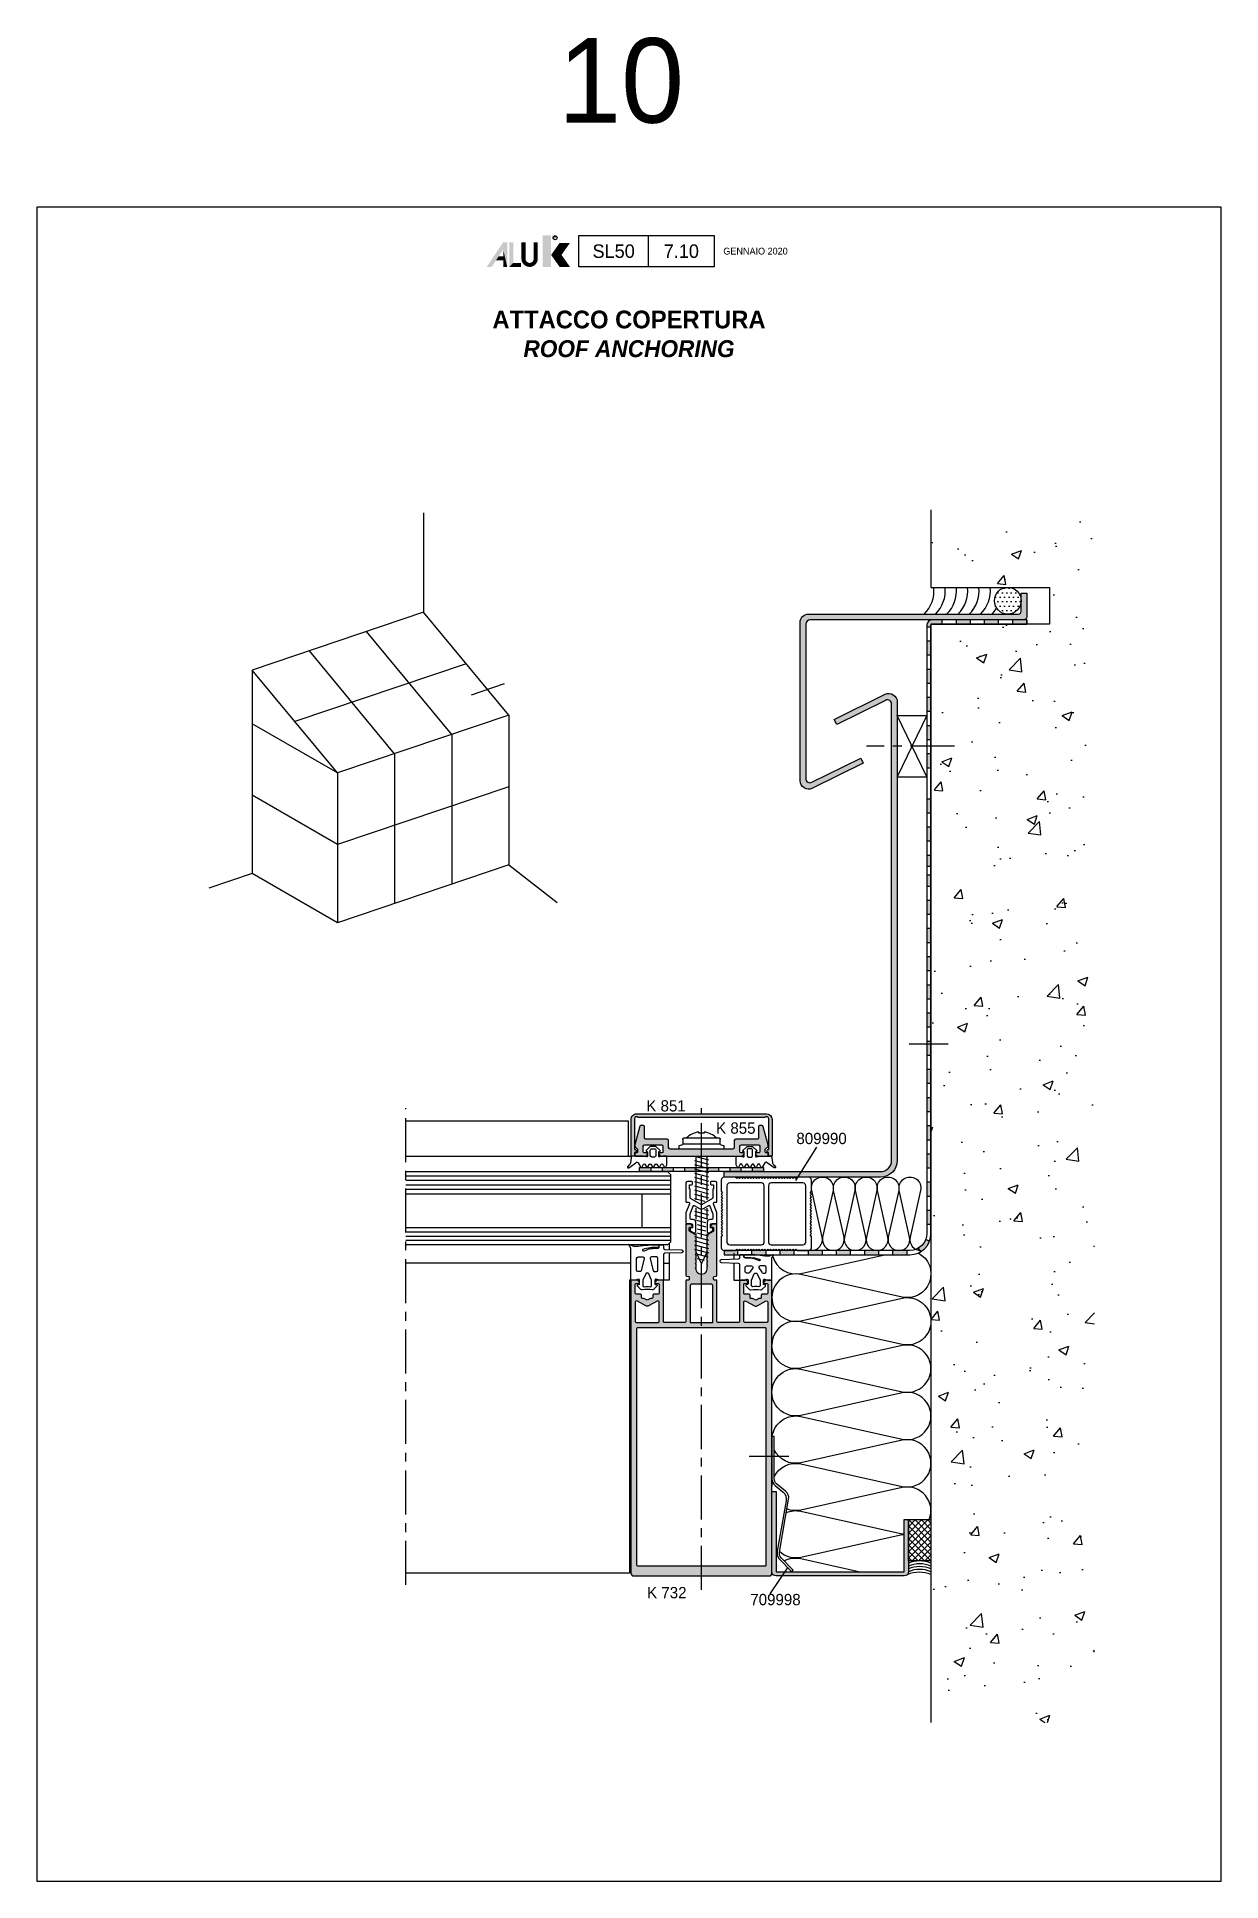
# Model space of a CAD drawing. Header units: millimetres. Extents: x -153 to 2280, y 0 to 724.
# Drawn here: x 2070 to 2280, y 397 to 724.2 of the extents above; entities that cross this region are included whole.
import ezdxf
from ezdxf.enums import TextEntityAlignment as Align

# ---------------------------------------------------------------- set-up
doc = ezdxf.new("R2010")
doc.units = ezdxf.units.MM
doc.header["$LTSCALE"] = 0.025
doc.header["$MEASUREMENT"] = 0
doc.linetypes.add('CENTER', pattern=[2, 1.25, -0.25, 0.25, -0.25])
for name, color, linetype in [('ASSI', 1, 'CENTER'), ('FILL', 253, 'Continuous'), ('FINE', 7, 'Continuous'), ('GOMMA', 80, 'Continuous'), ('GROSSA', 8, 'Continuous'), ('MARCHIO', 7, 'Continuous'), ('MURO', 5, 'Continuous'), ('QUOTE', 254, 'Continuous'), ('TESTO', 2, 'Continuous'), ('TRATTEGGI', 140, 'Continuous'), ('VETRO', 140, 'Continuous')]:
    doc.layers.add(name, color=color, linetype=linetype)
doc.styles.add('Aluk Text', font='GOTHIC.TTF')
doc.styles.add('CARTIGLIO', font='GOTHIC.TTF')
doc.styles.get("Standard").update_dxf_attribs({"font": 'arial.ttf'})

msp = doc.modelspace()

# ---------------------------------------------------------------- texts
at = {"layer": 'TESTO', "style": 'Aluk Text'}
for s, height, p in [('10', 15, (2162.447722237969, 708.9892664368292)), ('709998', 2, (2196.511212164455, 445.955241662706))]:
    msp.add_text(s, height=height, dxfattribs=at).set_placement(p)
for s, p in [('K 851', (2181.562441727426, 534.5529678456147)), ('K 855', (2193.944578564183, 530.6048003623779)), ('809990', (2209.149538593049, 528.7687467815686)), ('K 732', (2181.707854964215, 448.1853492793484))]:
    msp.add_text(s, height=2, dxfattribs=at).set_placement(p, align=Align.MIDDLE)
at = {"layer": 'TESTO', "insert": (2174.99999960703, 671.4999990182612), "char_height": 3, "width": 169.4146812497933, "attachment_point": 5, "style": 'Aluk Text'}
msp.add_mtext('{\\fCentury Gothic|b1|i0|c0|p34;\\H1.05x;ATTACCO COPERTURA\\P\\fCentury Gothic|b1|i1|c0|p34;\\H0.95238x;ROOF ANCHORING}', dxfattribs=at)

# ---------------------------------------------------------------- blocks, each defined once
blk = doc.blocks.new('k0855')
at = {"layer": 'GROSSA'}
blk.add_lwpolyline([(11.64999999999986, 0.8000000000004093, -0.4142135623730784), (11.14999999999986, 0.3000000000004093), (0.2999999999997272, 0.3000000000000682), (0, 0), (-0.3000000000001819, 0.3000000000000682), (-11.15000000000009, 0.2999999999997272, -0.4142135623731075), (-11.65000000000009, 0.7999999999997272), (-11.65000000000009, 3.300000000000637, 0.414213562373095), (-12.15000000000009, 3.800000000000637), (-19.75, 3.800000000000523, -0.414213562373095), (-20.25, 4.300000000000523), (-20.25, 8.300000000000523, 0.4142135623730795), (-20.55000000000018, 8.600000000000477), (-21.59774739507475, 8.600000000000477, 0.3394542588633896), (-21.88752514296152, 8.377645713531251), (-23.65000000000009, 1.800000000000523), (-23.65000000000009, 1.24487273393197), (-22.65000000000009, 0.2448727339319703), (-22.65000000000009, -0.6999999999995907, -0.4142135623731159), (-22.95000000000027, -0.9999999999995453), (-23.5, -0.9999999999995453, 0.414213562373109), (-23.65000000000009, -1.149999999999523), (-23.65000000000009, -2.049999999999272, 0.4142135623730534), (-23.5, -2.19999999999925), (-19.97426406871182, -2.199999999999363, 0.1989123673796788), (-19.76213203435577, -2.112132034355341), (-19.237867965644, -1.587867965643682, 0.1989123673796275), (-19.15000000000009, -1.37573593128775), (-19.15000000000009, -1.299999999999613, 0.4142135623731283), (-19.45000000000027, -0.9999999999995453), (-20.35000000000014, -0.9999999999995453, -0.414213562373095), (-20.65000000000009, -0.699999999999477), (-20.65000000000009, 1.300000000000637, -0.414213562373095), (-20.15000000000009, 1.800000000000637), (-14.15000000000009, 1.800000000000637, -0.414213562373095), (-13.65000000000009, 1.300000000000637), (-13.65000000000009, -0.699999999999477, -0.414213562373095), (-13.95000000000005, -0.9999999999995453), (-14.85000000000014, -0.9999999999995453, 0.414213562373095), (-15.15000000000009, -1.2999999999995), (-15.15000000000009, -1.475735931287431, 0.1989123673796724), (-15.06213203435618, -1.687867965643477), (-14.63786796564318, -2.112132034356478, 0.1989123673796574), (-14.42573593128691, -2.200000000000387), (14.42573593128782, -2.199999999999363, 0.1989123673796421), (14.63786796564386, -2.112132034355341), (15.06213203435573, -1.687867965643477, 0.1989123673796492), (15.14999999999964, -1.475735931287431), (15.14999999999964, -1.2999999999995, 0.4142135623731088), (14.84999999999991, -0.9999999999995453), (13.94999999999982, -0.9999999999995453, -0.414213562373095), (13.64999999999986, -0.699999999999477), (13.64999999999986, 1.300000000000637, -0.414213562373095), (14.14999999999986, 1.800000000000637), (20.13763493782221, 1.800000000000637, -0.414213562373095), (20.63763493782221, 1.300000000000637), (20.63763493782221, -0.699999999999477, -0.414213562373095), (20.33763493782226, -0.9999999999995453), (19.43763493782217, -0.9999999999995453, 0.4142135623731283), (19.13763493782221, -1.299999999999613), (19.13763493782221, -1.37573593128775, 0.198912367379612), (19.22550290346635, -1.587867965643682), (19.74976697217789, -2.112132034355341, 0.1989123673796789), (19.96189900653394, -2.199999999999363), (23.48763493782212, -2.19999999999925, 0.4142135623730674), (23.63763493782221, -2.049999999999272), (23.63763493782221, -1.149999999999523, 0.4142135623731507), (23.48763493782235, -0.9999999999995453), (22.93763493782217, -0.9999999999995453, -0.414213562373095), (22.63763493782221, -0.6999999999995907), (22.63763493782221, 0.2448727339319703), (23.63763493782221, 1.24487273393197), (23.63763493782221, 1.800000000000523), (21.91487984844571, 8.229409522551805, 0.3394542588633856), (21.43191693530116, 8.600000000000477), (20.53763493782208, 8.600000000000477, 0.4142135623730811), (20.23763493782235, 8.300000000000523), (20.23763493782212, 4.300000000000523, -0.414213562373095), (19.73763493782212, 3.800000000000523), (12.14999999999986, 3.800000000000637, 0.414213562373095), (11.64999999999986, 3.300000000000637)], format="xyb", close=True, dxfattribs=at)
blk = doc.blocks.new('NMC')
at = {"layer": 'MARCHIO'}
blk.add_line((3.475523716942959, -10.59999999961462), (3.475523716942959, -5), dxfattribs=at)
at = {"layer": 'MARCHIO', "const_width": 0.7152653002394818}
blk.add_lwpolyline([(-16.54721710297207, -6.248036261356958), (-16.54721710297207, -9.161186732786803, -1), (-18.70957833638829, -9.161186732786803), (-18.70957833638829, -6.248036261356958)], format="xyb", dxfattribs=at)
at = {"layer": 'MARCHIO'}
blk.add_lwpolyline([(15.07670719353756, -10.59999999961457), (-8.925659759651637, -10.59999999961462), (-8.925659759651637, -5.000000000000114), (15.07670719353756, -5)], close=True, dxfattribs=at)
blk.add_circle((-13.1070969589008, -5.42619914779516), 0.3538409291044649, dxfattribs=at)
for points in [[(-25.22857409871064, -10.59999999961462), (-24.37041545839907, -10.59999999961462), (-22.32726493987219, -6.248036261357015), (-22.31075283663237, -7.510506066964581)], [(-22.32726493987219, -6.248036261357015), (-22.31075283663237, -7.510506066964581), (-21.59548753639287, -6.248036261357015), (-21.59548753639287, -10.59999999961462)], [(-21.22957221992424, -6.248036261356958), (-20.51430691968476, -6.248036261356958), (-21.22957221992424, -10.59999999961462), (-20.51430691968476, -9.884734699375144)], [(-15.33222340151639, -4.970277350701963), (-13.83064492548921, -4.970277350701963), (-15.33222340151637, -10.59999999961462), (-13.83064492548917, -10.59999999961462)], [(-12.3066819024238, -6.346325408330472), (-10.4673652837255, -6.346325408330472), (-13.80797881699472, -8.473162703972548), (-11.96866219829644, -8.473162703972548)], [(-23.10725874911836, -8.705264935693606), (-23.58410228261134, -9.420530235933029), (-22.31075283663233, -8.705264935693606), (-22.31075283663235, -9.420530235933086)], [(-22.31075283663235, -10.59999999961462), (-21.59548753639287, -10.59999999961462), (-22.31075283663237, -7.510506066964581)], [(-13.80797881699472, -8.473162703972548), (-11.96866219829644, -8.473162703972548), (-12.30668190242383, -10.59999999961462), (-10.46736528372554, -10.59999999961462)], [(-20.51430691968476, -9.884734699375144), (-21.22957221992424, -10.59999999961462), (-19.13825886205626, -9.884734699375201), (-19.13825886205626, -10.59999999961462)]]:
    blk.add_solid(points, dxfattribs=at)
blk.add_text('R', height=0.3555716236999552, dxfattribs=at).set_placement((-13.1070969589008, -5.42619914779516), align=Align.MIDDLE)
at = {"layer": 'MARCHIO', "color": 2, "style": 'CARTIGLIO'}
for tag, p in [('SERIE', (-2.723292806462311, -7.800000000000011)), ('PAG', (9.276707193537689, -7.800000000000011))]:
    blk.add_attdef(tag, text='', height=2.4, dxfattribs=at).set_placement(p, align=Align.MIDDLE)
blk.add_attdef('REVISIONE', text='', height=1.2, dxfattribs=at).set_placement((16.72919102948526, -7.799999999807284), align=Align.MIDDLE_LEFT)

# ---------------------------------------------------------------- hatches: boundary and pattern name
at = {"layer": 'FILL'}
h = msp.add_hatch(dxfattribs=at)
h.set_pattern_fill('AR-CONC', color=256, scale=0.1, style=0)
h.set_pattern_definition([(49.99999999999999, (2479.481113829765, 399.4999989433861), (18.2184668996004, -1.593908553890309), [1.905, -20.955]), (355, (2479.481113829765, 399.4999989433861), (-3.524282597566699, 19.105664288218), [1.524, -16.764]), (100.451, (2480.999313829766, 399.367173943386), (14.69425016659592, 17.51166878202919), [1.619, -17.809]), (46.18420000000002, (2479.481113829765, 404.579998943386), (27.10790408921299, -4.204232793272715), [2.857499999999999, -31.43249999999999]), (96.63559999999998, (2481.740103829766, 404.2296489433861), (23.74042344662372, 24.74255558900492), [2.428499999999999, -26.71349999999999]), (351.1840000000001, (2479.481113829765, 404.579998943386), (23.74046058139339, 24.74251178605977), [2.286, -25.146]), (21, (2482.021113829766, 403.3099989433861), (15.16148798353833, -10.22655185167625), [1.905, -20.955]), (326.0000000000001, (2482.021113829766, 403.3099989433861), (6.180202834764708, 18.41879661223193), [1.524, -16.764]), (71.4514, (2483.284563829766, 402.457788943386), (21.34164907701245, 8.192285771605745), [1.619, -17.809]), (37.50000000000001, (2479.481113829765, 399.4999989433861), (0.3088603250591817, 8.455503887315311), [0, -16.5608, 0, -17.018, 0, -16.8275]), (7.499999999999999, (2479.481113829765, 399.4999989433861), (6.681966251030575, 10.01805748181195), [0, -9.7028, 0, -16.1798, 0, -6.413500000000001]), (327.5, (2473.816913829766, 399.4999989433861), (13.55905951668714, -0.5728743992673458), [0, -6.350000000000001, 0, -19.812, 0, -26.289]), (317.5, (2471.276913829766, 399.4999989433861), (14.81291813860181, 2.542649103333302), [0, -8.255, 0, -13.1572, 0, -18.669])])
h.paths.add_polyline_path([(2257.552842023427, 640.2718649294743), (2228.552842023427, 640.2718649294743), (2228.552842023427, 626.5419195599494), (2249.552842023427, 626.5419195599494), (2249.552842023427, 622.5419195599494), (2228.552842023427, 622.5419195599494), (2228.552842023427, 425.1472335129347), (2257.552842023427, 425.1472335129347)])
h = msp.add_hatch(color=256, dxfattribs=at)
edge = h.paths.add_edge_path()
edge.add_line((2245.552842023427, 625.5419195599494), (2245.552842023427, 621.2919195599494))
edge.add_arc((2245.052842023427, 621.2919195599494), 0.5, -90, 0, ccw=False)
edge.add_line((2245.052842023427, 620.7919195599494), (2207.097225394532, 620.7919195599494))
edge.add_arc((2207.097225394532, 620.0419195599494), 0.75, 90, 180)
edge.add_line((2206.347225394532, 620.0419195599494), (2206.347225394532, 592.6343171476769))
edge.add_arc((2207.097225394532, 592.6343171476769), 0.7499999999999716, 179.9999999999978, 296.3245309778147)
edge.add_line((2207.429816627716, 591.9620946609891), (2216.08526024249, 596.2444933051952))
edge.add_line((2216.08526024249, 596.2444933051951), (2216.528715220069, 595.348196656278))
edge.add_line((2216.528715220069, 595.348196656278), (2207.512407860901, 590.8872557583736))
edge.add_arc((2206.847225394532, 592.2317007317494), 1.500000000000018, 180, 296.32453097781377, ccw=False)
edge.add_line((2205.347225394532, 592.2317007317494), (2205.347225394532, 620.2919195599494))
edge.add_arc((2206.847225394532, 620.2919195599494), 1.5, 90, 180, ccw=False)
edge.add_line((2206.847225394532, 621.7919195599494), (2244.052842023427, 621.7919195599494))
edge.add_arc((2244.052842023427, 622.2919195599494), 0.5, 270, 360)
edge.add_line((2244.552842023427, 622.2919195599494), (2244.552842023427, 625.5419195599494))
edge.add_line((2244.552842023427, 625.5419195599494), (2245.552842023427, 625.5419195599494))
h = msp.add_hatch(dxfattribs=at)
h.set_pattern_fill('DOTS', color=256, scale=0.5, style=0)
h.set_pattern_definition([(0, (2065.00000328376, 396.9999989433861), (0.396875, 0.79375), [0, -0.79375])])
h.paths.add_polyline_path([(2239.802842023427, 624.1669195599494, 1), (2244.552842023427, 624.1669195599494, 1)])
h = msp.add_hatch(color=256, dxfattribs=at)
edge = h.paths.add_edge_path()
edge.add_line((2219.580125930882, 521.8894660294038), (2191.854126740445, 521.8894660294038))
edge.add_line((2191.854126740445, 521.8894660294038), (2191.854126740445, 522.8894660294038))
edge.add_line((2191.854126740445, 522.8894660294038), (2219.580125930882, 522.8894660294038))
edge.add_arc((2219.580125930882, 524.8894660294038), 2, 270, 360)
edge.add_line((2221.580125930882, 524.8894660294038), (2221.580125930882, 605.8257236833408))
edge.add_arc((2220.830125930882, 605.8257236833408), 0.75, 0, 116.3245309778138)
edge.add_line((2220.497534697698, 606.4979461700286), (2211.842091082925, 602.2155475258224))
edge.add_line((2211.842091082925, 602.2155475258224), (2211.398636105345, 603.1118441747395))
edge.add_line((2211.398636105345, 603.1118441747395), (2220.414943464513, 607.5727850726439))
edge.add_arc((2221.080125930882, 606.2283400992683), 1.50000000000003, 1.0800249583553523e-12, 116.3245309778147, ccw=False)
edge.add_line((2222.580125930882, 606.2283400992683), (2222.580125930882, 524.8894660294037))
edge.add_arc((2219.580125930882, 524.8894660294038), 3, -90, 0, ccw=False)
h = msp.add_hatch(color=256, dxfattribs=at)
h.paths.add_polyline_path([(2177.979126740445, 528.6418804553565, -0.4142135623730951), (2177.729126740445, 528.8918804553565), (2177.729126740445, 530.8918804553565, 0.4142135623729824), (2177.579126740445, 531.0418804553565), (2177.055253042908, 531.0418804553565, 0.3394542588634098), (2176.910364168964, 530.9307033121219), (2176.029126740445, 527.6418804553565), (2176.029126740445, 527.3643168223223), (2176.529126740445, 526.8643168223223), (2176.529126740445, 526.3918804553564, -0.4142135623729909), (2176.379126740445, 526.2418804553565), (2176.104126740445, 526.2418804553565, 0.41421356237322), (2176.029126740445, 526.1668804553565), (2176.029126740445, 525.7168804553567, 0.4142135623729423), (2176.104126740445, 525.6418804553566), (2177.866994706089, 525.6418804553566, 0.1989123673796961), (2177.973060723267, 525.6858144381786), (2178.235192757623, 525.9479464725343, 0.2320247787636509), (2178.277926956488, 526.0729464725343, 0.4517883523669222), (2178.129126740445, 526.2418804553565), (2177.679126740445, 526.2418804553565, -0.4142135623730396), (2177.529126740445, 526.3918804553565), (2177.529126740445, 527.3918804553566, -0.4142135623730951), (2177.779126740445, 527.6418804553566), (2180.779126740445, 527.6418804553566, -0.4142135623730951), (2181.029126740445, 527.3918804553566), (2181.029126740445, 526.3918804553565, -0.4142135623731505), (2180.879126740445, 526.2418804553565), (2180.429126740445, 526.2418804553565, 0.3558272389599185), (2180.28221800599, 526.1221760613232), (2180.28221800599, 525.973716883746, 0.1465428009586351), (2180.323060723267, 525.8979464725344), (2180.535192757623, 525.685814438178, 0.1989123673793989), (2180.641258774801, 525.641880455356), (2181.056349383071, 525.641880455356, -0.0001075078171090559), (2181.056521378874, 525.641880455356), (2187.854126740445, 525.6418804553563), (2187.854126740445, 526.7418804553561), (2187.704126740445, 526.8918804553563), (2182.279126740445, 526.8918804553562, -0.4142135623731075), (2182.029126740445, 527.1418804553562), (2182.029126740445, 528.3918804553566, 0.4142135623731034), (2181.779126740445, 528.6418804553566)])
h.paths.add_polyline_path([(2188.004126740445, 526.8918804553563), (2187.854126740445, 526.7418804553565), (2187.854126740445, 525.6418804553563), (2194.651732104266, 525.6418804553566, -0.0001075050098106389), (2194.651904095577, 525.6418804553566), (2195.066994706089, 525.6418804553566, 0.1989123673796943), (2195.173060723267, 525.6858144381786), (2195.385192757623, 525.8979464725345, 0.1465428009642308), (2195.4260354749, 525.9737168837494), (2195.4260354749, 526.12217606132, 0.3558272389662755), (2195.279126740445, 526.2418804553565), (2194.829126740445, 526.2418804553565, -0.4142135623730396), (2194.679126740445, 526.3918804553565), (2194.679126740445, 527.3918804553566, -0.4142135623730951), (2194.929126740445, 527.6418804553566), (2197.922944209356, 527.6418804553566, -0.4142135623730951), (2198.172944209356, 527.3918804553566), (2198.172944209356, 526.3918804553565, -0.4142135623731505), (2198.022944209356, 526.2418804553565), (2197.572944209356, 526.2418804553565, 0.3558272389651755), (2197.426035474901, 526.1221760613205), (2197.4260354749, 526.0237168837486, 0.1465428009631723), (2197.466878192178, 525.9479464725345), (2197.729010226534, 525.6858144381786, 0.1989123673796296), (2197.835076243712, 525.6418804553566), (2199.597944209356, 525.6418804553566, 0.4142135623731784), (2199.672944209356, 525.7168804553567), (2199.672944209356, 526.1668804553565, 0.4142135623732338), (2199.597944209356, 526.2418804553565), (2199.322944209356, 526.2418804553565, -0.4142135623730951), (2199.172944209356, 526.3918804553564), (2199.172944209356, 526.8643168223223), (2199.672944209356, 527.3643168223223), (2199.672944209356, 527.6418804553565), (2198.811566664668, 530.8565852166321, 0.3394542588633538), (2198.570085208095, 531.0418804553565), (2198.122944209356, 531.0418804553565, 0.4142135623729564), (2197.972944209356, 530.8918804553566), (2197.972944209356, 528.8918804553565, -0.4142135623731034), (2197.722944209356, 528.6418804553565), (2193.929126740445, 528.6418804553566, 0.4142135623730951), (2193.679126740445, 528.3918804553566), (2193.679126740445, 527.1418804553564, -0.4142135623730783), (2193.429126740445, 526.8918804553564)])
h.paths.add_polyline_path([(2199.096716639021, 532.4904339535789, -0.720759220053041), (2199.771716639019, 532.2654339535795), (2199.777560571137, 526.8310930434191, 1.075506706590481), (2199.756705021796, 526.2499338413397), (2199.779126041044, 525.6418843978981), (2200.378729817594, 525.6418843978981), (2200.37592627878, 532.1409433119446, 0.4140643826233402), (2199.375926408503, 533.1404339535795), (2187.854126740445, 533.1404339535795), (2187.854126740445, 532.4904339535802)])
h.paths.add_polyline_path([(2176.367599354995, 533.1404339535795, 0.4142811788749139), (2175.367599381641, 532.140203101923), (2175.368869832825, 525.6418804553565), (2175.968473547569, 525.6418804553566), (2175.99044447641, 526.2499463284819, 1.075506706590503), (2175.969158752941, 526.8310899338637), (2175.971716639021, 532.2654339535795, -0.7207592200534799), (2176.646716639019, 532.4904339535815), (2187.854126740445, 532.4904339535802), (2187.854126740445, 533.1404339535795)])
h = msp.add_hatch(color=256, dxfattribs=at)
edge = h.paths.add_edge_path(flags=16)
edge.add_line((2199.604126740445, 499.7012718413451), (2199.604126740445, 496.2894660294039))
edge.add_arc((2199.454126740445, 496.2894660294039), 0.1499999999999773, -90, 0, ccw=False)
edge.add_line((2199.454126740445, 496.1394660294039), (2195.504126740445, 496.1394660294039))
edge.add_arc((2195.504126740445, 496.2894660294039), 0.1499999999999773, 180, 270, ccw=False)
edge.add_line((2195.354126740445, 496.2894660294039), (2195.354126740445, 499.7012718425965))
edge.add_arc((2195.604126740445, 499.7012718425965), 0.2500000000000213, 59.999999892450376, 180, ccw=False)
edge.add_line((2195.729126740851, 499.917778193308), (2197.229126735027, 499.0517527891325))
edge.add_arc((2197.479126735027, 499.4847654910247), 0.5000000000000041, 240.0000000000003, 299.9999999999997)
edge.add_line((2197.729126735027, 499.0517527891325), (2199.229126740851, 499.9177781925259))
edge.add_arc((2199.354126740445, 499.7012718413451), 0.2499999999999793, 0, 119.99999989245151, ccw=False)
edge = h.paths.add_edge_path(flags=16)
edge.add_arc((2178.229126745864, 499.4847654910247), 0.5000000000000041, 240.00000000000028, 299.9999999999997, ccw=False)
edge.add_line((2177.979126745864, 499.0517527891325), (2176.479126740039, 499.9177781925259))
edge.add_arc((2176.354126740445, 499.7012718413451), 0.2499999999999793, 60.00000010754851, 180)
edge.add_line((2176.104126740445, 499.7012718413451), (2176.104126740445, 496.2894660294039))
edge.add_arc((2176.254126740445, 496.2894660294039), 0.1500000000000057, 179.9999999999891, 269.9999999999891)
edge.add_line((2176.254126740445, 496.1394660294039), (2180.204126740445, 496.139466029404))
edge.add_arc((2180.204126740445, 496.289466029404), 0.1499999999999773, 270, 360)
edge.add_line((2180.354126740445, 496.289466029404), (2180.354126740445, 499.7012718425966))
edge.add_arc((2180.104126740445, 499.7012718425965), 0.2500000000000178, 0, 120.0000001075503)
edge.add_line((2179.979126740039, 499.917778193308), (2178.479126745864, 499.0517527891325))
edge = h.paths.add_edge_path(flags=16)
edge.add_line((2185.854126740445, 502.6394660294039), (2185.854126740445, 496.1394660294039))
edge.add_line((2185.854126740445, 496.1394660294039), (2189.854126740445, 496.1394660294039))
edge.add_line((2189.854126740445, 496.1394660294039), (2189.854126740445, 502.639466029404))
edge.add_arc((2189.604126740445, 502.639466029404), 0.2499999999999964, 0, 90.00000000000081)
edge.add_line((2189.604126740445, 502.889466029404), (2186.104126740445, 502.889466029404))
edge.add_arc((2186.104126740445, 502.6394660294039), 0.25, 90, 180)
edge = h.paths.add_edge_path()
edge.add_line((2185.092326414926, 513.4895175263027), (2185.092326414926, 504.5046165744997))
edge.add_arc((2185.242326414927, 504.5046165744997), 0.1500000000000199, 180.0000000000109, 255.000000000013)
edge.add_line((2185.203503558161, 504.3597277005563), (2185.581149271692, 504.2585378365906))
edge.add_arc((2185.542326414926, 504.1136489626473), 0.1500000000000011, -1.0913936421275139e-11, 74.99999999999591, ccw=False)
edge.add_line((2185.692326414926, 504.1136489626473), (2185.692326414926, 504.0395175263028))
edge.add_line((2185.692326414926, 504.0395175263028), (2185.692326414926, 503.7895175263029))
edge.add_arc((2185.542326414926, 503.7895175263028), 0.1500000000000341, -90, 0, ccw=False)
edge.add_line((2185.542326414926, 503.6395175263028), (2185.242326414926, 503.6395175263028))
edge.add_arc((2185.242326414927, 503.4895175263028), 0.1499999999999915, 90.00000000000541, 179.9999999999946)
edge.add_line((2185.092326414926, 503.4895175263028), (2185.092326414926, 496.2895175263028))
edge.add_arc((2184.942326414926, 496.2895175263027), 0.1499999999999915, -89.99999999999471, 5.4001247917767614e-12, ccw=False)
edge.add_line((2184.942326414926, 496.1395175263028), (2181.242326414926, 496.1395175263028))
edge.add_arc((2181.242326414927, 496.2895175263027), 0.1499999999999773, 180, 270, ccw=False)
edge.add_line((2181.092326414926, 496.2895175263027), (2181.092326414926, 503.4895175263028))
edge.add_arc((2180.942326414926, 503.4895175263027), 0.1500000000000057, 1.085629331272839e-11, 90.00000000001086)
edge.add_line((2180.942326414926, 503.6395175263028), (2180.004458449283, 503.6395175263028))
edge.add_arc((2180.004458449283, 503.4895175263028), 0.1499999999999915, 90.00000000001357, 135.0000000000134)
edge.add_line((2179.898392432104, 503.5955835434808), (2179.636260397748, 503.3334515091249))
edge.add_arc((2179.742326414927, 503.2273854919469), 0.1500000000000123, 135.0000000000057, 180.0000000000054)
edge.add_line((2179.592326414926, 503.2273854919468), (2179.592326414926, 503.1895175263028))
edge.add_arc((2179.742326414927, 503.1895175263028), 0.1500000000000199, 180.0000000000054, 270.0000000000054)
edge.add_line((2179.742326414927, 503.0395175263028), (2180.192326414926, 503.0395175263028))
edge.add_arc((2180.192326414926, 502.8895175263028), 0.1500000000000199, 5.4001247917767614e-12, 90.0000000000054, ccw=False)
edge.add_line((2180.342326414926, 502.8895175263028), (2180.342326414926, 501.2895175263029))
edge.add_arc((2180.192326414926, 501.2895175263029), 0.1500000000000199, 269.9999999999946, 359.99999999999454, ccw=False)
edge.add_line((2180.192326414926, 501.1395175263028), (2179.367326414927, 501.1395175263028))
edge.add_arc((2179.367326414927, 500.9895175263028), 0.1500000000000199, 89.99999999999457, 179.9999999999946)
edge.add_line((2179.217326414926, 500.9895175263028), (2179.217326414926, 500.5395175263029))
edge.add_arc((2179.067326414926, 500.5395175263029), 0.1500000000000341, -90, 0, ccw=False)
edge.add_line((2179.067326414926, 500.3895175263028), (2178.784313713034, 500.3895175263028))
edge.add_line((2178.784313713034, 500.3895175263028), (2178.217326414926, 500.0621672571132))
edge.add_line((2178.217326414926, 500.0621672571132), (2177.650339116818, 500.3895175263028))
edge.add_line((2177.650339116818, 500.3895175263028), (2177.367326414927, 500.3895175263028))
edge.add_arc((2177.367326414927, 500.5395175263028), 0.1500000000000057, 180.0000000000109, 270.00000000000944, ccw=False)
edge.add_line((2177.217326414926, 500.5395175263028), (2177.217326414926, 500.9895175263028))
edge.add_arc((2177.067326414926, 500.9895175263028), 0.1499999999999702, 359.9999999999946, 450.0000000000027)
edge.add_line((2177.067326414926, 501.1395175263028), (2176.242326414927, 501.1395175263028))
edge.add_arc((2176.242326414927, 501.2895175263029), 0.1500000000000341, 180, 270, ccw=False)
edge.add_line((2176.092326414926, 501.2895175263029), (2176.092326414926, 502.8895175263028))
edge.add_arc((2176.242326414927, 502.8895175263028), 0.150000000000027, 89.99999999999733, 179.9999999999946, ccw=False)
edge.add_line((2176.242326414927, 503.0395175263028), (2176.692326414926, 503.0395175263028))
edge.add_arc((2176.692326414926, 503.1895175263028), 0.1499999999999915, 270.0000000000081, 360.0000000000055)
edge.add_line((2176.842326414926, 503.1895175263028), (2176.842326414926, 503.2273854919468))
edge.add_arc((2176.692326414926, 503.2273854919468), 0.149999999999995, 2.171258662545833e-11, 45.00000000002591)
edge.add_line((2176.798392432104, 503.3334515091248), (2176.536260397748, 503.5955835434808))
edge.add_arc((2176.43019438057, 503.4895175263029), 0.1499999999999193, 44.99999999999137, 89.99999999998779)
edge.add_line((2176.43019438057, 503.6395175263028), (2175.492326414927, 503.6395175263028))
edge.add_arc((2175.492326414927, 503.4895175263028), 0.1500000000000341, 90, 180)
edge.add_line((2175.342326414926, 503.4895175263028), (2175.342326414926, 451.6395175263028))
edge.add_arc((2175.842326414926, 451.6395175263028), 0.4999999999999929, 179.9999999999992, 270.0000000000008)
edge.add_line((2175.842326414926, 451.1395175263028), (2199.842326414926, 451.1395175263027))
edge.add_arc((2199.842326414926, 451.6395175263028), 0.5000000000000071, 270.0000000000008, 359.9999999999992)
edge.add_line((2200.342326414926, 451.6395175263027), (2200.342326414926, 503.4895175263027))
edge.add_arc((2200.192326414926, 503.4895175263028), 0.1499999999999915, 359.9999999999946, 449.9999999999947)
edge.add_line((2200.192326414926, 503.6395175263028), (2199.254458449283, 503.6395175263028))
edge.add_arc((2199.254458449283, 503.4895175263028), 0.1499999999999915, 90.00000000000271, 134.9999999999981)
edge.add_line((2199.148392432105, 503.5955835434808), (2198.886260397749, 503.3334515091249))
edge.add_arc((2198.992326414927, 503.2273854919469), 0.1500000000000173, 135.0000000000077, 180.0000000000163)
edge.add_line((2198.842326414926, 503.2273854919468), (2198.842326414926, 503.1895175263028))
edge.add_arc((2198.992326414927, 503.1895175263028), 0.1499999999999773, 180, 270)
edge.add_line((2198.992326414927, 503.0395175263029), (2199.442326414926, 503.0395175263028))
edge.add_arc((2199.442326414926, 502.8895175263028), 0.1499999999999915, -5.5138116294983774e-12, 89.9999999999946, ccw=False)
edge.add_line((2199.592326414926, 502.8895175263028), (2199.592326414926, 501.2895175263029))
edge.add_arc((2199.442326414926, 501.2895175263029), 0.1499999999999915, -89.99999999999471, 5.4001247917767614e-12, ccw=False)
edge.add_line((2199.442326414926, 501.1395175263028), (2198.617326414927, 501.1395175263028))
edge.add_arc((2198.617326414927, 500.9895175263029), 0.1499999999999346, 90.00000000000813, 180.0000000000163)
edge.add_line((2198.467326414926, 500.9895175263028), (2198.467326414926, 500.5395175263028))
edge.add_arc((2198.317326414926, 500.5395175263028), 0.1500000000000128, 269.99999999999187, 359.99999999998914, ccw=False)
edge.add_line((2198.317326414926, 500.3895175263028), (2198.034313713034, 500.3895175263028))
edge.add_line((2198.034313713034, 500.3895175263028), (2197.467326414926, 500.0621672571132))
edge.add_line((2197.467326414926, 500.0621672571132), (2196.900339116818, 500.3895175263028))
edge.add_line((2196.900339116818, 500.3895175263028), (2196.617326414927, 500.3895175263028))
edge.add_arc((2196.617326414927, 500.5395175263029), 0.1500000000000341, 180, 270, ccw=False)
edge.add_line((2196.467326414926, 500.5395175263029), (2196.467326414926, 500.9895175263028))
edge.add_arc((2196.317326414926, 500.9895175263028), 0.1500000000000199, 5.428146656363683e-12, 90.00000000000541)
edge.add_line((2196.317326414926, 501.1395175263028), (2195.492326414927, 501.1395175263028))
edge.add_arc((2195.492326414927, 501.2895175263028), 0.1500000000000057, 179.9999999999891, 269.99999999998914, ccw=False)
edge.add_line((2195.342326414926, 501.2895175263029), (2195.342326414926, 502.8895175263028))
edge.add_arc((2195.492326414927, 502.8895175263028), 0.1500000000000057, 90.00000000001091, 180.0000000000109, ccw=False)
edge.add_line((2195.492326414927, 503.0395175263029), (2195.942326414926, 503.0395175263028))
edge.add_arc((2195.942326414926, 503.1895175263028), 0.1499999999999915, 270.0000000000054, 360.0000000000055)
edge.add_line((2196.092326414926, 503.1895175263028), (2196.092326414926, 503.2273854919468))
edge.add_arc((2195.942326414926, 503.2273854919468), 0.1499999999999631, 0, 45.00000000000384)
edge.add_line((2196.048392432104, 503.3334515091248), (2195.786260397748, 503.5955835434808))
edge.add_arc((2195.68019438057, 503.4895175263028), 0.149999999999962, 44.99999999999808, 90.00000000000271)
edge.add_line((2195.68019438057, 503.6395175263028), (2194.742326414926, 503.6395175263028))
edge.add_arc((2194.742326414927, 503.4895175263028), 0.1499999999999773, 90, 180)
edge.add_line((2194.592326414926, 503.4895175263028), (2194.592326414926, 496.2895175263027))
edge.add_arc((2194.442326414926, 496.2895175263027), 0.1499999999999773, -90, 0, ccw=False)
edge.add_line((2194.442326414926, 496.1395175263028), (2190.742326414926, 496.1395175263028))
edge.add_arc((2190.742326414927, 496.2895175263027), 0.1499999999999915, 179.9999999999946, 269.9999999999946, ccw=False)
edge.add_line((2190.592326414926, 496.2895175263028), (2190.592326414926, 503.4895175263028))
edge.add_arc((2190.442326414926, 503.4895175263028), 0.1499999999999915, 1.628443996909413e-11, 90.00000000001629)
edge.add_line((2190.442326414926, 503.6395175263028), (2190.142326414926, 503.6395175263028))
edge.add_arc((2190.142326414927, 503.7895175263028), 0.1500000000000057, 179.9999999999891, 269.99999999998914, ccw=False)
edge.add_line((2189.992326414927, 503.7895175263028), (2189.992326414927, 504.1136489626472))
edge.add_arc((2190.142326414927, 504.1136489626473), 0.1500000000000021, 105.00000000000409, 180, ccw=False)
edge.add_line((2190.103503558161, 504.2585378365906), (2190.481149271692, 504.3597277005563))
edge.add_arc((2190.442326414926, 504.5046165744997), 0.1499999999999635, 284.9999999999926, 359.9999999999891)
edge.add_line((2190.592326414926, 504.5046165744996), (2190.592326414926, 513.4895175263027))
edge.add_arc((2190.442015304694, 513.4892117359653), 0.1503114212795479, 0.1165613875825551, 90.00000000000948)
edge.add_line((2190.442015304694, 513.6395231572449), (2189.85414733905, 513.6395231572449))
edge.add_arc((2189.85414733905, 513.4895231572447), 0.1500000000001478, 90.00000000003662, 134.9999999999875)
edge.add_line((2189.748081321872, 513.5955891744228), (2189.485949287516, 513.3334571400669))
edge.add_arc((2189.609338433359, 513.2118781462971), 0.1732233616980093, 135.4233701028631, 264.2605660744481)
edge.add_line((2189.592015304694, 513.0395231572448), (2189.842015304694, 513.0395231572448))
edge.add_arc((2189.842015304694, 512.8895231572449), 0.1500000000000199, 5.4001247917767614e-12, 90.0000000000054, ccw=False)
edge.add_line((2189.992015304694, 512.8895231572449), (2189.992015304694, 512.4050785071914))
edge.add_arc((2189.842015304694, 512.4050785071913), 0.1499999999998494, -60.00000000000341, 3.802824721788056e-11, ccw=False)
edge.add_line((2189.917015304694, 512.2751746966237), (2188.867015304694, 511.6689569139746))
edge.add_arc((2188.942015304694, 511.539053103407), 0.1500000000000218, 120.0000000000231, 180.0000000000054)
edge.add_line((2188.792015304694, 511.539053103407), (2188.792015304694, 511.0920231572449))
edge.add_line((2188.792015304694, 511.0920231572449), (2188.942015304694, 510.942023157245))
edge.add_line((2188.942015304694, 510.942023157245), (2188.792015304694, 510.7920231572449))
edge.add_line((2188.792015304694, 510.7920231572449), (2188.792015304694, 510.2970231572449))
edge.add_line((2188.792015304694, 510.2970231572449), (2188.942015304694, 510.1470231572449))
edge.add_line((2188.942015304694, 510.1470231572449), (2188.792015304694, 509.9970231572449))
edge.add_line((2188.792015304694, 509.9970231572449), (2188.792015304694, 509.5020231572449))
edge.add_line((2188.792015304694, 509.5020231572449), (2188.942015304694, 509.3520231572448))
edge.add_line((2188.942015304694, 509.3520231572448), (2188.792015304694, 509.2020231572449))
edge.add_line((2188.792015304694, 509.2020231572449), (2188.792015304694, 508.7070231572449))
edge.add_line((2188.792015304694, 508.7070231572449), (2188.942015304694, 508.5570231572449))
edge.add_line((2188.942015304694, 508.5570231572449), (2188.792015304694, 508.4070231572449))
edge.add_line((2188.792015304694, 508.4070231572449), (2188.792015304694, 507.9120231572449))
edge.add_line((2188.792015304694, 507.9120231572449), (2188.942015304694, 507.7620231572449))
edge.add_line((2188.942015304694, 507.7620231572449), (2188.792015304694, 507.6120231572449))
edge.add_line((2188.792015304694, 507.6120231572449), (2188.792015304694, 507.1170231572449))
edge.add_line((2188.792015304694, 507.1170231572449), (2188.942015304694, 506.9670231572449))
edge.add_line((2188.942015304694, 506.9670231572449), (2188.792015304694, 506.8170231572449))
edge.add_line((2188.792015304694, 506.8170231572449), (2188.792015304694, 506.3220231572449))
edge.add_line((2188.792015304694, 506.3220231572449), (2188.942015304694, 506.1720231572449))
edge.add_line((2188.942015304694, 506.1720231572449), (2188.792015304694, 506.0220231572449))
edge.add_line((2188.792015304694, 506.0220231572449), (2188.792015304694, 505.6239009367795))
edge.add_arc((2187.842326414926, 505.5898178189821), 0.950300292679282, -182.05538999191788, 2.0553899919109995, ccw=False)
edge.add_line((2186.892637525159, 505.6239009367796), (2186.742015304694, 505.7745231572449))
edge.add_line((2186.742015304694, 505.7745231572449), (2186.892015304694, 505.9245231572448))
edge.add_line((2186.892015304694, 505.9245231572449), (2186.892015304694, 506.4195231572449))
edge.add_line((2186.892015304694, 506.4195231572449), (2186.742015304694, 506.5695231572449))
edge.add_line((2186.742015304694, 506.5695231572449), (2186.892015304694, 506.7195231572449))
edge.add_line((2186.892015304694, 506.7195231572449), (2186.892015304694, 507.2145231572449))
edge.add_line((2186.892015304694, 507.2145231572449), (2186.742015304694, 507.3645231572449))
edge.add_line((2186.742015304694, 507.3645231572449), (2186.892015304694, 507.5145231572449))
edge.add_line((2186.892015304694, 507.5145231572449), (2186.892015304694, 508.0095231572449))
edge.add_line((2186.892015304694, 508.0095231572449), (2186.742015304694, 508.1595231572449))
edge.add_line((2186.742015304694, 508.1595231572449), (2186.892015304694, 508.3095231572449))
edge.add_line((2186.892015304694, 508.3095231572449), (2186.892015304694, 508.8045231572449))
edge.add_line((2186.892015304694, 508.8045231572449), (2186.742015304694, 508.9545231572449))
edge.add_line((2186.742015304694, 508.9545231572449), (2186.892015304694, 509.1045231572449))
edge.add_line((2186.892015304694, 509.1045231572449), (2186.892015304694, 509.5995231572449))
edge.add_line((2186.892015304694, 509.5995231572449), (2186.742015304694, 509.7495231572449))
edge.add_line((2186.742015304694, 509.7495231572449), (2186.892015304694, 509.8995231572449))
edge.add_line((2186.892015304694, 509.8995231572449), (2186.892015304694, 510.3945231572449))
edge.add_line((2186.892015304694, 510.3945231572449), (2186.742015304694, 510.5445231572449))
edge.add_line((2186.742015304694, 510.544523157245), (2186.892015304694, 510.6945231572449))
edge.add_line((2186.892015304694, 510.6945231572449), (2186.892015304694, 511.191598475461))
edge.add_line((2186.892015304694, 511.1915984754609), (2186.742015304694, 511.341598475461))
edge.add_line((2186.742015304694, 511.341598475461), (2186.892015304694, 511.4915984754609))
edge.add_line((2186.892015304694, 511.4915984754609), (2186.892015304694, 511.539053103407))
edge.add_line((2186.892015304694, 511.539053103407), (2186.817015304694, 511.6689569139746))
edge.add_line((2186.817015304694, 511.6689569139746), (2185.767015304694, 512.2751746966237))
edge.add_arc((2185.842015304694, 512.4050785071914), 0.1499999999999614, 180.0000000000054, 240.00000000001688, ccw=False)
edge.add_line((2185.692015304694, 512.4050785071914), (2185.692015304694, 512.8895231572449))
edge.add_arc((2185.842015304694, 512.8895231572449), 0.1500000000000021, 89.99999999998778, 180, ccw=False)
edge.add_line((2185.842015304694, 513.0395231572448), (2186.092015304694, 513.0395231572448))
edge.add_arc((2186.07602233905, 513.2113981572448), 0.1726174689163596, 275.3160638226807, 405.0000000000092)
edge.add_line((2186.198081321872, 513.3334571400669), (2185.935949287516, 513.5955891744228))
edge.add_arc((2185.829883270338, 513.4895231572447), 0.150000000000163, 45.00000000002879, 89.99999999999186)
edge.add_line((2185.829883270338, 513.6395231572449), (2185.242015304695, 513.639523157245))
edge.add_arc((2185.247030622561, 513.484734738182), 0.1548696487026731, 91.85579808222917, 178.2641758462433)
edge.add_arc((2185.092326457729, 513.4894230663101), 9.44600023898568e-05, 178.2641758455135, 450.0259622371026)
edge = h.paths.add_edge_path(flags=16)
edge.add_arc((2199.204126740445, 453.089466029404), 0.1499999999999702, 269.9999999999972, 360.0000000000027)
edge.add_line((2199.354126740445, 453.089466029404), (2199.354126740445, 494.989466029404))
edge.add_arc((2199.204126740445, 494.989466029404), 0.1499999999999773, 0, 90)
edge.add_line((2199.204126740445, 495.1394660294039), (2176.504126740445, 495.1394660294039))
edge.add_arc((2176.504126740445, 494.989466029404), 0.1499999999999773, 90, 180)
edge.add_line((2176.354126740445, 494.989466029404), (2176.354126740445, 453.089466029404))
edge.add_arc((2176.504126740445, 453.089466029404), 0.1499999999999773, 180, 270)
edge.add_line((2176.504126740445, 452.939466029404), (2199.204126740445, 452.939466029404))
h = msp.add_hatch(color=256, dxfattribs=at)
edge = h.paths.add_edge_path()
edge.add_arc((2201.103310106828, 451.889466029404), 0.75, 180, 270, ccw=False)
edge.add_line((2200.353310106828, 451.889466029404), (2200.353310106828, 466.139466029404))
edge.add_line((2200.353310106828, 466.139466029404), (2201.103310106828, 466.139466029404))
edge.add_line((2201.103310106828, 466.139466029404), (2201.103310106828, 451.889466029404))
edge.add_line((2201.103310106828, 451.889466029404), (2223.802842023427, 451.889466029404))
edge.add_line((2223.802842023427, 451.889466029404), (2223.802842023427, 461.139466029404))
edge.add_line((2223.802842023427, 461.139466029404), (2224.552842023427, 461.139466029404))
edge.add_line((2224.552842023427, 461.139466029404), (2224.552842023427, 451.889466029404))
edge.add_arc((2223.802842023427, 451.889466029404), 0.75, -90, 0, ccw=False)
edge.add_line((2223.802842023427, 451.139466029404), (2201.103310106829, 451.139466029404))
at = {"layer": 'FINE'}
h = msp.add_hatch(color=256, dxfattribs=at)
h.paths.add_polyline_path([(2228.552842023427, 596.989738699658), (2227.802842023427, 596.9897386996581), (2227.802842023427, 594.489738699658), (2228.552842023427, 594.489738699658)])
h.paths.add_polyline_path([(2227.802842023427, 599.489738699658), (2228.552842023427, 599.4897386996581), (2228.552842023427, 601.989738699658), (2227.802842023427, 601.989738699658)])
h.paths.add_polyline_path([(2227.802842023427, 604.489738699658), (2228.552842023427, 604.489738699658), (2228.552842023427, 606.9897386996581), (2227.802842023427, 606.989738699658)])
h.paths.add_polyline_path([(2227.802842023427, 609.489738699658), (2228.552842023427, 609.489738699658), (2228.552842023427, 611.989738699658), (2227.802842023427, 611.989738699658)])
h.paths.add_polyline_path([(2227.802842023427, 614.489738699658), (2228.552842023427, 614.489738699658), (2228.552842023427, 616.989738699658), (2227.802842023427, 616.989738699658)])
h.paths.add_polyline_path([(2230.552842023427, 620.0419195599494), (2230.552842023427, 620.7919195599493), (2228.802842023427, 620.7919195599493, 0.4142135623730783), (2227.802842023427, 619.7919195599494), (2227.802842023427, 619.489738699658), (2228.552842023427, 619.489738699658), (2228.552842023427, 619.7919195599493, -0.4142135623730951), (2228.802842023427, 620.0419195599493)])
h.paths.add_polyline_path([(2235.552842023427, 620.0419195599493), (2235.552842023427, 620.7919195599493), (2233.052842023427, 620.7919195599493), (2233.052842023427, 620.0419195599494)])
h.paths.add_polyline_path([(2240.552842023427, 620.0419195599493), (2240.552842023427, 620.7919195599493), (2238.052842023427, 620.7919195599493), (2238.052842023427, 620.0419195599494)])
h.paths.add_polyline_path([(2245.552842023427, 620.0419195599494), (2245.552842023427, 620.7919195599494), (2243.052842023427, 620.7919195599494), (2243.052842023427, 620.0419195599494)])
h = msp.add_hatch(color=256, dxfattribs=at)
h.paths.add_polyline_path([(2228.552842023427, 540.9897386996579), (2227.802842023427, 540.9897386996579), (2227.802842023427, 538.4897386996579), (2228.552842023427, 538.4897386996579)])
h.paths.add_polyline_path([(2228.552842023427, 545.9897386996579), (2227.802842023427, 545.9897386996579), (2227.802842023427, 543.4897386996579), (2228.552842023427, 543.4897386996579)])
h.paths.add_polyline_path([(2228.552842023427, 550.9897386996579), (2227.802842023427, 550.9897386996579), (2227.802842023427, 548.4897386996579), (2228.552842023427, 548.4897386996579)])
h.paths.add_polyline_path([(2228.552842023427, 555.9897386996579), (2227.802842023427, 555.9897386996579), (2227.802842023427, 553.4897386996579), (2228.552842023427, 553.4897386996579)])
h.paths.add_polyline_path([(2228.552842023427, 560.9897386996579), (2227.802842023427, 560.9897386996579), (2227.802842023427, 558.4897386996579), (2228.552842023427, 558.4897386996579)])
h.paths.add_polyline_path([(2228.552842023427, 565.9897386996579), (2227.802842023427, 565.9897386996579), (2227.802842023427, 563.4897386996579), (2228.552842023427, 563.4897386996579)])
h.paths.add_polyline_path([(2228.552842023427, 570.9897386996579), (2227.802842023427, 570.9897386996579), (2227.802842023427, 568.4897386996579), (2228.552842023427, 568.4897386996579)])
h.paths.add_polyline_path([(2228.552842023427, 575.4897386996579), (2227.802842023427, 575.4897386996579), (2227.802842023427, 573.4897386996579), (2228.552842023427, 573.4897386996579)])
h.paths.add_polyline_path([(2228.552842023427, 578.9897386996579), (2227.802842023427, 578.9897386996579), (2227.802842023427, 576.9897386996579), (2228.552842023427, 576.9897386996579)])
h.paths.add_polyline_path([(2228.552842023427, 583.9897386996579), (2227.802842023427, 583.9897386996579), (2227.802842023427, 581.4897386996579), (2228.552842023427, 581.4897386996579)])
h.paths.add_polyline_path([(2228.552842023427, 588.9897386996579), (2227.802842023427, 588.9897386996579), (2227.802842023427, 586.4897386996579), (2228.552842023427, 586.4897386996579)])
h = msp.add_hatch(color=256, dxfattribs=at)
h.paths.add_polyline_path([(2226.342284958928, 509.3145649733754), (2226.727145692803, 508.6708397093682, 0.1688696668144729), (2228.308765414637, 510.5586763484372), (2227.607580736395, 510.8248342846305, -0.1688696668144633)])
h.paths.add_polyline_path([(2227.802842023427, 513.4897386996579), (2228.552842023427, 513.4897386996579), (2228.552842023427, 515.9897386996579), (2227.802842023427, 515.9897386996579)])
h.paths.add_polyline_path([(2228.552842023427, 520.9897386996579), (2227.802842023427, 520.9897386996579), (2227.802842023427, 518.4897386996579), (2228.552842023427, 518.4897386996579)])
h.paths.add_polyline_path([(2227.802842023427, 523.4897386996579), (2228.552842023427, 523.4897386996579), (2228.552842023427, 525.9897386996579), (2227.802842023427, 525.9897386996579)])
h.paths.add_polyline_path([(2227.802842023427, 528.4897386996579), (2228.552842023427, 528.4897386996579), (2228.552842023427, 530.9897386996579), (2227.802842023427, 530.9897386996579)])
h.paths.add_polyline_path([(2227.802842023427, 533.4897386996579), (2228.552842023427, 533.4897386996579), (2228.552842023427, 535.9897386996579), (2227.802842023427, 535.9897386996579)])
h = msp.add_hatch(color=256, dxfattribs=at)
h.paths.add_polyline_path([(2198.854126740445, 522.8894660294038), (2198.854126740445, 523.6394660294038), (2196.854126740445, 523.6394660294038), (2196.854126740445, 522.8894660294038)])
h.paths.add_polyline_path([(2194.854126740445, 522.8894660294038), (2194.854126740445, 523.6394660294038), (2192.854126740445, 523.6394660294038), (2192.854126740445, 522.8894660294038)])
h.paths.add_polyline_path([(2190.854126740445, 522.8894660294038), (2190.854126740445, 523.6394660294038), (2188.854126740445, 523.6394660294038), (2188.854126740445, 522.8894660294038)])
h.paths.add_polyline_path([(2186.854126740445, 522.8894660294038), (2186.854126740445, 523.6394660294038), (2184.854126740445, 523.6394660294038), (2184.854126740445, 522.8894660294038)])
h.paths.add_polyline_path([(2182.854126740445, 522.8894660294038), (2182.854126740445, 523.6394660294038), (2180.854126740445, 523.6394660294038), (2180.854126740445, 522.8894660294038)])
h.paths.add_polyline_path([(2178.854126740445, 523.6394660294038), (2176.854126740445, 523.6394660294038), (2176.854126740445, 522.8894660294038), (2178.854126740445, 522.8894660294038)])
h = msp.add_hatch(color=256, dxfattribs=at)
h.paths.add_polyline_path([(2194.302842023427, 508.1394660294038), (2194.302842023427, 508.8894660294037), (2191.854126740445, 508.8894660294037), (2191.854126740445, 508.1394660294038)])
h.paths.add_polyline_path([(2196.802842023427, 508.8894660294037), (2196.802842023427, 508.1394660294038), (2199.302842023427, 508.1394660294038), (2199.302842023427, 508.8894660294038)])
h.paths.add_polyline_path([(2201.802842023427, 508.8894660294037), (2201.802842023427, 508.1394660294038), (2204.302842023427, 508.1394660294038), (2204.302842023427, 508.8894660294038)])
h.paths.add_polyline_path([(2206.802842023427, 508.8894660294038), (2206.802842023427, 508.1394660294038), (2209.302842023427, 508.1394660294038), (2209.302842023427, 508.8894660294038)])
h.paths.add_polyline_path([(2214.302842023427, 508.1394660294038), (2214.302842023427, 508.8894660294038), (2211.802842023427, 508.8894660294038), (2211.802842023427, 508.1394660294038)])
h.paths.add_polyline_path([(2219.302842023427, 508.1394660294038), (2219.302842023427, 508.8894660294038), (2216.802842023427, 508.8894660294038), (2216.802842023427, 508.1394660294038)])
h.paths.add_polyline_path([(2221.802842023427, 508.8894660294038), (2221.802842023427, 508.1394660294038), (2224.302842023427, 508.1394660294038), (2224.302842023427, 508.8894660294038)])
h = msp.add_hatch(dxfattribs=at)
h.set_pattern_fill('ANSI37', color=256, scale=0.25, angle=180, style=0)
h.set_pattern_definition([(225, (2400.29160732539, 553.677643148708), (0.5612660075668219, -0.5612660075668222), []), (315, (2400.29160732539, 553.677643148708), (0.5612660075668222, 0.5612660075668219), [])])
h.paths.add_polyline_path([(2224.552842023427, 453.8051467309434), (2228.552842023427, 453.8051467309434), (2228.552842023427, 461.139466029404), (2224.552842023427, 461.139466029404)])

# ---------------------------------------------------------------- linework, layer by layer
at = {"layer": 'ASSI', "ltscale": 250}
for p, q in [((2232.745415643085, 598.3836782118924), (2217.109410426021, 598.3836782118924)), ((2224.697660197015, 545.5393910815058), (2231.614695578328, 545.5393910815056)), ((2135.432793437748, 449.5613074609141), (2135.432793437748, 534.1533555507286)), ((2187.854126740445, 448.6667011084437), (2187.854126740445, 534.1522227062235)), ((2203.339076319589, 472.3220933374874), (2196.290482256012, 472.3220933374874))]:
    msp.add_line(p, q, dxfattribs=at)
at = {"layer": 'FINE'}
for p, q in [((2138.580471609045, 639.738798780621), (2138.580471609045, 622.1326583550997)), ((2227.802842023427, 592.9547148200814), (2222.580125930882, 603.8126416037032)), ((2227.802842023427, 603.8126416037032), (2222.580125930882, 592.9547148200814)), ((2222.580125930882, 603.8126416037032), (2227.802842023427, 603.8126416037032)), ((2222.580125930882, 592.9547148200814), (2227.802842023427, 592.9547148200814)), ((2153.696024950167, 577.2952410778569), (2162.290146275892, 570.64194736365)), ((2108.190082384296, 575.7692255939719), (2100.50000328376, 573.1747783987399)), ((2191.154126740445, 527.749040477263), (2184.554126740445, 527.749040477263)), ((2135.432793437748, 525.6418804553563), (2175.3471598046, 525.6418804553563)), ((2186.604126740445, 525.6329599456873), (2189.104126740445, 524.9630869646095)), ((2186.604126740445, 524.8829599456873), (2189.104126740445, 524.2130869646095)), ((2186.604126740445, 524.1329599456873), (2189.104126740445, 523.4630869646095)), ((2186.604126740445, 523.3829599456873), (2189.104126740445, 522.7130869646095)), ((2186.604126740445, 522.6329599456873), (2189.104126740445, 521.9630869646095)), ((2186.604126740445, 521.8829599456873), (2189.104126740445, 521.2130869646095)), ((2186.604126740445, 521.1329599456873), (2189.104126740445, 520.4630869646095)), ((2186.604126740445, 520.3829599456873), (2189.104126740445, 519.7130869646095)), ((2186.604126740445, 519.6329599456873), (2189.104126740445, 518.9630869646095)), ((2186.604126740445, 518.8829599456873), (2189.104126740445, 518.2130869646095)), ((2186.604126740445, 518.1329599456873), (2188.476838303236, 517.631168394781)), ((2186.604126740445, 515.8829599456873), (2189.104126740445, 515.2130869646095)), ((2186.604126740445, 515.1329599456873), (2188.93180564468, 514.5092602630585)), ((2186.995602694545, 514.27806427993), (2188.604126740445, 513.847061560825)), ((2188.409851005129, 516.1491175872121), (2189.104126740445, 515.9630869646095)), ((2186.604126740445, 511.3829599456873), (2189.104126740445, 510.7130869646095)), ((2186.604126740445, 510.6329599456873), (2189.104126740445, 509.9630869646095)), ((2187.038373634719, 512.0166038410507), (2189.104126740445, 511.4630869646095)), ((2187.104126740445, 513.4989853494717), (2188.604126740445, 513.097061560825)), ((2187.104126740445, 512.7489853494717), (2188.604126740445, 512.347061560825)), ((2182.104126740445, 510.1394660294038), (2182.104126740445, 509.0587331174407)), ((2182.104126740445, 508.4201989413671), (2182.104126740445, 503.6394660294039)), ((2186.604126740445, 509.8829599456873), (2189.104126740445, 509.2130869646095)), ((2186.604126740445, 509.1329599456873), (2189.104126740445, 508.4630869646095)), ((2186.72248956252, 508.3512447230985), (2188.768739954015, 507.8029535831855)), ((2187.11153595407, 507.4970000566643), (2188.345513281293, 507.1663568283567)), ((2175.35444840333, 506.6394660294039), (2135.432793437749, 506.6394660294039)), ((2181.104126740445, 506.6394660294039), (2182.104126740445, 506.6394660294039)), ((2193.604126740445, 506.6701989413669), (2193.604126740445, 503.6394660294039)), ((2182.104126740445, 503.6394660294039), (2180.10444840333, 503.6394660294039)), ((2193.604126740445, 503.6394660294039), (2195.60380507756, 503.6394660294039))]:
    msp.add_line(p, q, dxfattribs=at)
for points in [[(2135.432793437749, 531.8918804553563), (2174.854126740445, 531.8918804553563), (2174.854126740445, 525.6418804553563)], [(2186.854126740445, 525.6418804553563), (2186.854126740445, 519.6902581195573)], [(2188.854126740445, 519.6902581195577), (2188.854126740445, 525.6418804553564)], [(2186.854126740445, 520.0757692602995), (2186.854126740445, 517.848995975566)], [(2188.854126740445, 517.8489959755657), (2188.854126740445, 520.0757692602996)], [(2186.854126740445, 516.4056203025921), (2186.854126740445, 514.4484830237791)], [(2188.854126740445, 514.4484830237786), (2188.854126740445, 516.4056203025917)], [(2186.854126740445, 511.8314411639985), (2186.854126740445, 508.6253980467799), (2187.854126740445, 506.5059045144109), (2188.854126740445, 508.6253980467799), (2188.854126740445, 511.8314411639989)], [(2193.604126740445, 508.3894660294038), (2193.604126740445, 507.3087430030777)], [(2175.504126740445, 503.639466029404), (2175.10380507756, 503.6394660294039), (2175.104126740445, 451.6394660294039), (2135.432793437749, 451.6394660294039)]]:
    msp.add_lwpolyline(points, dxfattribs=at)
for points in [[(2191.854126740445, 527.0418804553558), (2191.854126740445, 527.3896991847175, 0.3309619514747993), (2191.782945840484, 527.4854564793377), (2191.225307640406, 527.6532831826428, -0.3309619514747942), (2191.154126740445, 527.749040477263), (2191.154126740445, 528.6918804553559, 0.414213562373095), (2191.054126740445, 528.7918804553558), (2187.854126740445, 528.7918804553558), (2184.654126740445, 528.7918804553558, 0.414213562373095), (2184.554126740445, 528.6918804553559), (2184.554126740445, 527.749040477263, -0.3309619514747942), (2184.482945840484, 527.6532831826428), (2183.925307640406, 527.4854564793377, 0.3309619514747993), (2183.854126740445, 527.3896991847175), (2183.854126740445, 527.041880455356)], [(2190.554126740445, 528.7918804553558, 0.1708492709052984), (2188.333785190698, 529.9110325721726), (2188.333785190698, 529.7024075613508), (2187.374468290192, 529.7024075613508), (2187.374468290192, 529.9110325721725, 0.170849270905298), (2185.154126740445, 528.7918804553558, 0.170849270905298)]]:
    msp.add_lwpolyline(points, format="xyb", dxfattribs=at)
msp.add_lwpolyline([(2204.139882175203, 452.1693657105514), (2201.97207226435, 454.3825281586417, -0.2411073510479861), (2201.6740031881, 455.3397844922465), (2203.303548289011, 464.7582106005793, 0.2705251383352182), (2202.77487957453, 466.1752686851893), (2201.157920609231, 467.4971087004683, -0.2250594853300305), (2200.754126740445, 468.3487524187328), (2200.754126740445, 475.8894660294039), (2200.354126740445, 475.8894660294039), (2200.354126740445, 468.3487524187328, 0.2250594853300302), (2200.904754743335, 467.1874200756448), (2202.348351784927, 466.0073008663965, -0.2967392617946522), (2202.845287877023, 464.4482337987768), (2201.304747285688, 455.5442349353778, 0.2379268940040968), (2201.57157786666, 454.2197678829484), (2203.854126740445, 451.889466029404)], format="xyb", close=True, dxfattribs=at)
msp.add_lwpolyline([(2228.552842023427, 453.8051467309434), (2224.552842023427, 453.8051467309434), (2224.552842023427, 461.139466029404), (2228.552842023427, 461.139466029404)], close=True, dxfattribs=at)
msp.add_circle((2242.177842023427, 624.1669195599494), 2.375, dxfattribs=at)
for centre, radius, start, end in [((2223.361152767533, 625.9222914700853), 5.725317943608633, 313.8279685172861, 6.213060614106632), ((2225.361152767533, 625.9222914700853), 5.725317943608633, 313.8279685172861, 6.213060614106632), ((2227.361152767533, 625.9222914700853), 5.725317943608633, 313.8279685172861, 6.213060614106632), ((2229.361152767533, 625.9222914700853), 5.725317943608633, 313.8279685172861, 6.213060614106632), ((2231.361152767533, 625.9222914700853), 5.725317943608633, 313.8279685172861, 6.213060614106632), ((2233.361152767533, 625.9222914700853), 5.725317943608633, 313.8279685172861, 6.213060614106632), ((2235.361152767533, 625.9222914700853), 5.725317943608633, 313.8279685172861, 327.6292130664652), ((2226.478556396032, 446.4285043481501), 5.377155536795048, 67.30913795810793, 113.51450750371), ((2226.552842023427, 448.7859211207824), 5.019225610160992, 66.51756920045244, 113.4824307995476), ((2226.552842023427, 448.2859211207824), 5.019225610160992, 66.51756920045244, 113.4824307995476), ((2226.552842023427, 447.7859211207824), 5.019225610160992, 66.51756920045244, 113.4824307995476), ((2226.552842023427, 447.2859211207824), 5.019225610160992, 66.51756920045244, 113.4824307995476)]:
    msp.add_arc(centre, radius, start, end, dxfattribs=at)
for p in [(2184.554126740445, 528.6918804553559), (2191.154126740445, 528.6918804553559)]:
    msp.add_point(p, dxfattribs=at)
at = {"layer": 'GOMMA'}
for p, q in [((2228.552842023427, 619.489738699658), (2227.802842023427, 619.489738699658)), ((2230.552842023427, 620.0419195599494), (2230.552842023427, 620.7919195599494)), ((2233.052842023427, 620.0419195599494), (2233.052842023427, 620.7919195599494)), ((2235.552842023427, 620.0419195599494), (2235.552842023427, 620.7919195599494)), ((2238.052842023427, 620.0419195599494), (2238.052842023427, 620.7919195599494)), ((2240.552842023427, 620.0419195599494), (2240.552842023427, 620.7919195599494)), ((2243.052842023427, 620.0419195599494), (2243.052842023427, 620.7919195599494)), ((2228.552842023427, 616.989738699658), (2227.802842023427, 616.989738699658)), ((2228.552842023427, 614.489738699658), (2227.802842023427, 614.489738699658)), ((2228.552842023427, 611.989738699658), (2227.802842023427, 611.989738699658)), ((2228.552842023427, 609.489738699658), (2227.802842023427, 609.489738699658)), ((2228.552842023427, 606.989738699658), (2227.802842023427, 606.989738699658)), ((2228.552842023427, 604.489738699658), (2227.802842023427, 604.489738699658)), ((2228.552842023427, 601.989738699658), (2227.802842023427, 601.989738699658)), ((2228.552842023427, 599.489738699658), (2227.802842023427, 599.489738699658)), ((2228.552842023427, 596.989738699658), (2227.802842023427, 596.989738699658)), ((2228.552842023427, 594.489738699658), (2227.802842023427, 594.489738699658)), ((2228.552842023427, 588.989738699658), (2227.802842023427, 588.989738699658)), ((2228.552842023427, 586.489738699658), (2227.802842023427, 586.489738699658)), ((2228.552842023427, 583.989738699658), (2227.802842023427, 583.989738699658)), ((2228.552842023427, 581.489738699658), (2227.802842023427, 581.489738699658)), ((2228.552842023427, 578.989738699658), (2227.802842023427, 578.989738699658)), ((2228.552842023427, 576.989738699658), (2227.802842023427, 576.989738699658)), ((2228.552842023427, 575.4897386996579), (2227.802842023427, 575.4897386996579)), ((2228.552842023427, 573.4897386996579), (2227.802842023427, 573.4897386996579)), ((2228.552842023427, 570.9897386996579), (2227.802842023427, 570.9897386996579)), ((2228.552842023427, 568.4897386996579), (2227.802842023427, 568.4897386996579)), ((2228.552842023427, 565.9897386996579), (2227.802842023427, 565.9897386996579)), ((2228.552842023427, 563.4897386996579), (2227.802842023427, 563.4897386996579)), ((2228.552842023427, 560.9897386996579), (2227.802842023427, 560.9897386996579)), ((2228.552842023427, 558.4897386996579), (2227.802842023427, 558.4897386996579)), ((2228.552842023427, 555.9897386996579), (2227.802842023427, 555.9897386996579)), ((2228.552842023427, 553.4897386996579), (2227.802842023427, 553.4897386996579)), ((2228.552842023427, 550.9897386996579), (2227.802842023427, 550.9897386996579)), ((2228.552842023427, 548.4897386996579), (2227.802842023427, 548.4897386996579)), ((2228.552842023427, 545.9897386996579), (2227.802842023427, 545.9897386996579)), ((2228.552842023427, 543.4897386996579), (2227.802842023427, 543.4897386996579)), ((2228.552842023427, 540.9897386996579), (2227.802842023427, 540.9897386996579)), ((2228.552842023427, 538.4897386996579), (2227.802842023427, 538.4897386996579)), ((2228.552842023427, 535.9897386996579), (2227.802842023427, 535.9897386996579)), ((2228.552842023427, 533.4897386996579), (2227.802842023427, 533.4897386996579)), ((2228.552842023427, 530.9897386996579), (2227.802842023427, 530.9897386996579)), ((2228.552842023427, 528.4897386996579), (2227.802842023427, 528.4897386996579)), ((2178.854126740445, 523.6394660294038), (2178.854126740445, 522.8894660294038)), ((2180.854126740445, 523.6394660294038), (2180.854126740445, 522.8894660294038)), ((2182.854126740445, 523.6394660294038), (2182.854126740445, 522.8894660294038)), ((2184.854126740445, 523.6394660294038), (2184.854126740445, 522.8894660294038)), ((2186.854126740445, 523.6394660294038), (2186.854126740445, 522.8894660294038)), ((2188.854126740445, 523.6394660294038), (2188.854126740445, 522.8894660294038)), ((2190.854126740445, 523.6394660294038), (2190.854126740445, 522.8894660294038)), ((2192.854126740445, 523.6394660294038), (2192.854126740445, 522.8894660294038)), ((2194.854126740445, 523.6394660294038), (2194.854126740445, 522.8894660294038)), ((2196.854126740445, 523.6394660294038), (2196.854126740445, 522.8894660294038)), ((2228.552842023427, 525.9897386996579), (2227.802842023427, 525.9897386996579)), ((2228.552842023427, 523.4897386996579), (2227.802842023427, 523.4897386996579)), ((2228.552842023427, 520.9897386996579), (2227.802842023427, 520.9897386996579)), ((2228.552842023427, 518.4897386996579), (2227.802842023427, 518.4897386996579)), ((2228.552842023427, 515.9897386996579), (2227.802842023427, 515.9897386996579)), ((2228.308765414637, 510.5586763484371), (2227.607580736395, 510.8248342846305)), ((2228.552842023427, 513.4897386996579), (2227.802842023427, 513.4897386996579)), ((2194.302842023427, 508.1394660294067), (2194.302842023427, 508.8894660294065)), ((2196.802842023427, 508.1394660294064), (2196.802842023427, 508.8894660294063)), ((2199.302842023427, 508.1394660294062), (2199.302842023427, 508.8894660294061)), ((2201.802842023427, 508.139466029406), (2201.802842023427, 508.889466029406)), ((2204.302842023427, 508.1394660294058), (2204.302842023427, 508.8894660294058)), ((2206.802842023427, 508.1394660294055), (2206.802842023427, 508.8894660294055)), ((2209.302842023427, 508.1394660294053), (2209.302842023427, 508.8894660294053)), ((2211.802842023427, 508.1394660294051), (2211.802842023427, 508.8894660294051)), ((2214.302842023427, 508.1394660294048), (2214.302842023427, 508.8894660294048)), ((2216.802842023427, 508.1394660294046), (2216.802842023427, 508.8894660294046)), ((2219.302842023427, 508.1394660294044), (2219.302842023427, 508.8894660294044)), ((2221.802842023427, 508.1394660294042), (2221.802842023427, 508.8894660294042)), ((2224.302842023427, 508.1394660294039), (2224.302842023427, 508.8894660294039)), ((2226.727145692803, 508.6708397093682), (2226.342284958928, 509.3145649733754))]:
    msp.add_line(p, q, dxfattribs=at)
msp.add_lwpolyline([(2245.552842023427, 620.7919195599494), (2228.802842023427, 620.7919195599494, 0.4142135623730951), (2227.802842023427, 619.7919195599494), (2227.802842023427, 511.8894660294038, -0.4142135623730951), (2224.802842023427, 508.8894660294038), (2191.854126740445, 508.8894660294038), (2191.854126740445, 508.1394660294038), (2224.802842023427, 508.1394660294038, 0.4142135623730951), (2228.552842023427, 511.8894660294038), (2228.552842023427, 619.7919195599493, -0.4142135623730951), (2228.802842023427, 620.0419195599493), (2245.552842023427, 620.0419195599494), (2245.552842023427, 620.7919195599494), (2245.552842023427, 620.0419195599494)], format="xyb", dxfattribs=at)
for points in [[(2181.58221800599, 525.6418805826702), (2181.056521376402, 525.6418805826702, 0.04008518434644911), (2180.992698519636, 525.6367694566136), (2180.471040862755, 525.4969917087267, -0.4931454260312356), (2180.28221800599, 525.6418805826701), (2180.28221800599, 526.3306745058171, -0.3888787318528493), (2180.373502431715, 526.4302939756263), (2180.440933580265, 526.436193436693, 0.6370702608073786), (2180.502928684109, 526.6065235846207), (2179.840794990763, 527.2686572779668, 0.1989123673796624), (2179.664018295466, 527.3418805826701), (2178.900417716513, 527.3418805826701, 0.1989123673796531), (2178.723641021217, 527.2686572779667), (2178.061507327871, 526.6065235846207, 0.637070260807382), (2178.123502431715, 526.436193436693), (2178.190933580264, 526.4302939756263, -0.3888787318528493), (2178.282218005989, 526.3306745058171), (2178.28221800599, 525.6418805826702, -0.4931454260312984), (2178.093395149224, 525.4969917087268), (2177.552662510217, 525.6418805826702), (2175.63221800599, 525.6418805826701, 0.414213562373095), (2175.38221800599, 525.3918805826701), (2175.264067105299, 524.4015823022339, -0.07546705698885331), (2174.987242800902, 524.0203386805329), (2174.719495489003, 523.7414616013816, 0.8769764629927514), (2174.970348323526, 523.5816507206675), (2176.233369451591, 524.4614025512174, -0.5220051325606435), (2176.642111815552, 524.4265735314834), (2177.051853229262, 523.7168805814907, 0.5773502698239583), (2177.31166085054, 523.7168805806623), (2177.576968472114, 524.1764068623726, -0.5773502700173055), (2177.836776093436, 524.1764068616195), (2178.102083710116, 523.7168805821203, 0.5773502704903818), (2178.361891331544, 523.716880581183), (2178.627198955635, 524.1764068621118, -0.5773502691896144), (2178.887006576771, 524.1764068621118), (2179.152314194996, 523.7168805819248, 0.5773502699886969), (2179.412121816311, 523.7168805811829), (2179.677429440177, 524.1764068621118, -0.5773502691896144), (2179.937237061312, 524.1764068621118), (2180.202544679537, 523.7168805819248, 0.5773502699886969), (2180.462352300852, 523.7168805811829), (2180.727659924718, 524.1764068621117, -0.5773502691896142), (2180.987467545854, 524.1764068621117), (2181.252775166351, 523.7168805819247, 0.5773502699886992), (2181.512582787666, 523.7168805811827), (2181.712121816433, 524.0624923182302, 0.1316524980088336), (2181.73221800599, 524.1374923184454), (2181.73221800599, 525.4918805826702, 0.4142135623731505)], [(2179.78221800599, 526.6761422493323), (2179.78221800599, 525.7253403934141, -0.4142135623730284), (2179.53221800599, 525.4753403934142), (2179.03221800599, 525.4753403934141, -0.414213562373095), (2178.78221800599, 525.7253403934141), (2178.78221800599, 526.6761422493323, -0.4410091218320472), (2179.054839942354, 526.9251166415801), (2179.509596069626, 526.9251166415802, -0.4410091218321642)], [(2194.126035474901, 525.6418805826702), (2194.651732104489, 525.6418805826702, -0.04008518434644911), (2194.715554961254, 525.6367694566136), (2195.237212618135, 525.4969917087267, 0.4931454260312356), (2195.4260354749, 525.6418805826701), (2195.4260354749, 526.3306745058171, 0.3888787318528493), (2195.334751049175, 526.4302939756263), (2195.267319900625, 526.436193436693, -0.6370702608073786), (2195.205324796781, 526.6065235846207), (2195.867458490127, 527.2686572779668, -0.1989123673796624), (2196.044235185424, 527.3418805826701), (2196.807835764377, 527.3418805826701, -0.1989123673796531), (2196.984612459673, 527.2686572779667), (2197.646746153019, 526.6065235846207, -0.637070260807382), (2197.584751049175, 526.436193436693), (2197.517319900626, 526.4302939756263, 0.3888787318528493), (2197.426035474901, 526.3306745058171), (2197.4260354749, 525.6418805826702, 0.4931454260312984), (2197.614858331666, 525.4969917087268), (2198.155590970674, 525.6418805826702), (2200.0760354749, 525.6418805826701, -0.414213562373095), (2200.3260354749, 525.3918805826701), (2200.444186375591, 524.4015823022339, 0.07546705698885331), (2200.721010679988, 524.0203386805329), (2200.988757991887, 523.7414616013816, -0.8769764629927514), (2200.737905157364, 523.5816507206675), (2199.4748840293, 524.4614025512174, 0.5220051325606435), (2199.066141665338, 524.4265735314834), (2198.656400251628, 523.7168805814907, -0.5773502698239583), (2198.39659263035, 523.7168805806623), (2198.131285008776, 524.1764068623726, 0.5773502700173055), (2197.871477387454, 524.1764068616195), (2197.606169770774, 523.7168805821203, -0.5773502704903818), (2197.346362149347, 523.716880581183), (2197.081054525255, 524.1764068621118, 0.5773502691896144), (2196.82124690412, 524.1764068621118), (2196.555939285895, 523.7168805819248, -0.5773502699886969), (2196.296131664579, 523.7168805811829), (2196.030824040713, 524.1764068621118, 0.5773502691896144), (2195.771016419578, 524.1764068621118), (2195.505708801353, 523.7168805819248, -0.5773502699886969), (2195.245901180038, 523.7168805811829), (2194.980593556172, 524.1764068621117, 0.5773502691896142), (2194.720785935036, 524.1764068621117), (2194.455478314539, 523.7168805819247, -0.5773502699886992), (2194.195670693224, 523.7168805811827), (2193.996131664457, 524.0624923182302, -0.1316524980088336), (2193.976035474901, 524.1374923184454), (2193.976035474901, 525.4918805826702, -0.4142135623731505)], [(2195.9260354749, 526.6761422493323), (2195.926035474901, 525.7253403934141, 0.4142135623730284), (2196.176035474901, 525.4753403934142), (2196.6760354749, 525.4753403934141, 0.414213562373095), (2196.9260354749, 525.7253403934141), (2196.9260354749, 526.6761422493323, 0.4410091218320472), (2196.653413538536, 526.9251166415801), (2196.198657411265, 526.9251166415802, 0.4410091218321642)], [(2185.854126740445, 512.6921873042346), (2185.854126740445, 512.5145478178543, 0.2610883426105928), (2185.925819912409, 512.3866101741256), (2186.479126740445, 512.0479475149448, 0.57735026918963), (2186.854126740445, 512.2644538658909), (2186.854126740445, 513.8894660294038, 0.4142135623730784), (2186.354126740445, 514.3894660294038), (2186.004126740445, 514.3894660294038, -0.414213562373095), (2185.854126740445, 514.5394660294039), (2185.854126740445, 515.4087002420606), (2186.353299567534, 516.7801663128917, -0.4663076581550031), (2186.569253460652, 516.8587671019604), (2187.479126740445, 516.3334515189431, 0.267949192431119), (2188.229126740445, 516.3334515189431), (2189.139000020239, 516.8587671019604, -0.466307658155003), (2189.354953913357, 516.7801663128917), (2189.854126740445, 515.4087002420605), (2189.854126740445, 514.5394660294039, -0.414213562373095), (2189.704126740445, 514.3894660294038), (2189.354126740445, 514.3894660294038, 0.414213562373095), (2188.854126740445, 513.8894660294038), (2188.854126740445, 512.2644538658909, 0.577350269189622), (2189.229126740445, 512.0479475149448), (2189.782433568482, 512.3866101741256, 0.261088342610606), (2189.854126740445, 512.5145478178543), (2189.854126740445, 512.6921873042346, 0.3394542588633834), (2189.742949597211, 512.837076178178), (2189.528244835935, 512.8946061455729, -0.3394542588633835), (2189.454126740445, 512.9911987282018), (2189.454126740445, 513.4894660294038, -0.414213562373095), (2189.604126740445, 513.6394660294038), (2190.454126740445, 513.6394660294038, 0.414213562373095), (2190.604126740445, 513.7894660294039), (2190.604126740445, 515.5409454775918), (2190.004126740445, 517.1894319292646), (2190.004126740445, 517.2894660294038, -0.4142135623730923), (2190.154126740445, 517.4394660294038), (2190.454126740445, 517.4394660294038, 0.4142135623730924), (2190.604126740445, 517.5894660294039), (2190.604126740445, 520.8894660294038, 0.414213562373095), (2190.354126740445, 521.1394660294038), (2189.604126740445, 521.1394660294038, 0.414213562373095), (2189.454126740445, 520.9894660294038), (2189.454126740445, 520.6894660294038, 0.4142135623730673), (2189.604126740445, 520.5394660294038), (2189.929126740446, 520.5394660294038, -0.414213562373095), (2190.004126740445, 520.4644660294039), (2190.004126740445, 519.8644660294038, -0.4142135623730674), (2189.929126740446, 519.7894660294038, 0.414213562373095), (2189.854126740445, 519.7144660294039), (2189.854126740445, 518.2242736505392, -0.2679491924311307), (2189.779126740445, 518.0943698399715), (2187.854126740445, 516.9829705717815), (2185.929126740446, 518.0943698399715, -0.2679491924311306), (2185.854126740445, 518.2242736505392), (2185.854126740445, 519.7144660294039, 0.414213562373095), (2185.779126740445, 519.7894660294038), (2185.779126740445, 519.7894660294038, -0.4142135623731004), (2185.704126740445, 519.8644660294038), (2185.704126740445, 520.4644660294039, -0.414213562373084), (2185.779126740445, 520.5394660294038), (2186.104126740445, 520.5394660294038, 0.4142135623731088), (2186.254126740445, 520.6894660294039), (2186.254126740445, 520.9894660294038, 0.414213562373095), (2186.104126740445, 521.1394660294038), (2185.354126740445, 521.1394660294038, 0.4142135623730949), (2185.104126740445, 520.8894660294038), (2185.104126740445, 517.5894660294039, 0.4142135623730924), (2185.254126740445, 517.4394660294038), (2185.554126740446, 517.4394660294038, -0.4142135623730909), (2185.704126740445, 517.2894660294038), (2185.704126740445, 517.1894319292646), (2185.104126740445, 515.5409454775918), (2185.104126740445, 513.7894660294039, 0.4142135623730951), (2185.254126740445, 513.6394660294038), (2186.104126740445, 513.6394660294038, -0.414213562373095), (2186.254126740445, 513.4894660294038), (2186.254126740445, 512.9911987282018, -0.3394542588633838), (2186.180008644956, 512.8946061455729), (2185.96530388368, 512.837076178178, 0.3394542588633861)], [(2207.104126740445, 516.6394660294038), (2207.354126740445, 516.8894660294038), (2207.104126740445, 517.1394660294038), (2207.354126740445, 517.3894660294038), (2207.104126740445, 517.6394660294038), (2207.354126740445, 517.8894660294038), (2207.104126740445, 518.1394660294038), (2207.354126740445, 518.3894660294038), (2207.104126740445, 518.6394660294038), (2207.354126740445, 518.8894660294038), (2207.104126740445, 519.1394660294038), (2207.354126740445, 519.3894660294038), (2207.354126740445, 521.3894660294038, 0.414213562373095), (2206.854126740445, 521.8894660294038), (2204.854126740445, 521.8894660294038), (2204.604126740445, 521.6394660294038), (2204.354126740445, 521.8894660294038), (2204.104126740445, 521.6394660294038), (2203.854126740445, 521.8894660294038), (2203.604126740445, 521.6394660294038), (2203.354126740445, 521.8894660294038), (2203.104126740445, 521.6394660294038), (2202.854126740445, 521.8894660294038), (2202.604126740445, 521.6394660294038), (2202.354126740445, 521.8894660294038), (2202.104126740445, 521.6394660294038), (2201.854126740445, 521.8894660294038), (2201.604126740445, 521.6394660294038), (2201.354126740445, 521.8894660294038), (2201.104126740445, 521.6394660294038), (2200.854126740445, 521.8894660294038), (2200.604126740445, 521.6394660294038), (2200.354126740445, 521.8894660294038), (2200.104126740445, 521.6394660294038), (2199.854126740445, 521.8894660294038), (2199.604126740445, 521.6394660294038), (2199.354126740445, 521.8894660294038), (2199.104126740445, 521.6394660294038), (2198.854126740445, 521.8894660294038), (2198.604126740445, 521.6394660294038), (2198.354126740445, 521.8894660294038), (2198.104126740445, 521.6394660294038), (2197.854126740445, 521.8894660294038), (2197.604126740445, 521.6394660294038), (2197.354126740445, 521.8894660294038), (2197.104126740445, 521.6394660294038), (2196.854126740445, 521.8894660294038), (2196.604126740445, 521.6394660294038), (2196.354126740445, 521.8894660294038), (2196.104126740445, 521.6394660294038), (2195.854126740445, 521.8894660294038), (2195.604126740445, 521.6394660294038), (2195.354126740445, 521.8894660294038), (2195.104126740445, 521.6394660294038), (2194.854126740445, 521.8894660294038), (2194.604126740445, 521.6394660294038), (2194.354126740445, 521.8894660294038), (2194.104126740445, 521.6394660294038), (2193.854126740445, 521.8894660294038), (2191.854126740445, 521.8894660294038, 0.414213562373095), (2191.354126740445, 521.3894660294038), (2191.354126740445, 519.3894660294038), (2191.604126740445, 519.1394660294038), (2191.354126740445, 518.8894660294038), (2191.604126740445, 518.6394660294038), (2191.354126740445, 518.3894660294038), (2191.604126740445, 518.1394660294038), (2191.354126740445, 517.8894660294038), (2191.604126740445, 517.6394660294038), (2191.354126740445, 517.3894660294038), (2191.604126740445, 517.1394660294038), (2191.354126740445, 516.8894660294038), (2191.604126740445, 516.6394660294038), (2191.354126740445, 516.3894660294038), (2191.604126740445, 516.1394660294038), (2191.354126740445, 515.8894660294038), (2191.604126740445, 515.6394660294038), (2191.354126740445, 515.3894660294038), (2191.604126740445, 515.1394660294038), (2191.354126740445, 514.8894660294038), (2191.604126740445, 514.6394660294038), (2191.354126740445, 514.3894660294038), (2191.604126740445, 514.1394660294038), (2191.354126740445, 513.8894660294038), (2191.604126740445, 513.6394660294038), (2191.354126740445, 513.3894660294038), (2191.604126740445, 513.1394660294038), (2191.354126740445, 512.8894660294038), (2191.604126740445, 512.6394660294038), (2191.354126740445, 512.3894660294038), (2191.604126740445, 512.1394660294038), (2191.354126740445, 511.8894660294038), (2191.604126740445, 511.6394660294038), (2191.354126740445, 511.3894660294038), (2191.354126740445, 509.3894660294038, 0.414213562373095), (2191.854126740445, 508.8894660294038), (2193.854126740445, 508.8894660294038), (2194.104126740445, 509.1394660294038), (2194.354126740445, 508.8894660294038), (2194.604126740445, 509.1394660294038), (2194.854126740445, 508.8894660294038), (2195.104126740445, 509.1394660294038), (2195.354126740445, 508.8894660294038), (2195.604126740445, 509.1394660294038), (2195.854126740445, 508.8894660294038), (2196.104126740445, 509.1394660294038), (2196.354126740445, 508.8894660294038), (2196.604126740445, 509.1394660294038), (2196.854126740445, 508.8894660294038), (2197.104126740445, 509.1394660294038), (2197.354126740445, 508.8894660294038), (2197.604126740445, 509.1394660294038), (2197.854126740445, 508.8894660294038), (2198.104126740445, 509.1394660294038), (2198.354126740445, 508.8894660294038), (2198.604126740445, 509.1394660294038), (2198.854126740445, 508.8894660294038), (2199.104126740445, 509.1394660294038), (2199.354126740445, 508.8894660294038), (2199.604126740445, 509.1394660294038), (2199.854126740445, 508.8894660294038), (2200.104126740445, 509.1394660294038), (2200.354126740445, 508.8894660294038), (2200.604126740445, 509.1394660294038), (2200.854126740445, 508.8894660294038), (2201.104126740445, 509.1394660294038), (2201.354126740445, 508.8894660294038), (2201.604126740445, 509.1394660294038), (2201.854126740445, 508.8894660294038), (2202.104126740445, 509.1394660294038), (2202.354126740445, 508.8894660294038), (2202.604126740445, 509.1394660294038), (2202.854126740445, 508.8894660294038), (2203.104126740445, 509.1394660294038), (2203.354126740445, 508.8894660294038), (2203.604126740445, 509.1394660294038), (2203.854126740445, 508.8894660294038), (2204.104126740445, 509.1394660294038), (2204.354126740445, 508.8894660294038), (2204.604126740445, 509.1394660294038), (2204.854126740445, 508.8894660294038), (2206.854126740445, 508.8894660294038, 0.414213562373095), (2207.354126740445, 509.3894660294038), (2207.354126740445, 511.3894660294038), (2207.104126740445, 511.6394660294038), (2207.354126740445, 511.8894660294038), (2207.104126740445, 512.1394660294038), (2207.354126740445, 512.3894660294038), (2207.104126740445, 512.6394660294038), (2207.354126740445, 512.8894660294038), (2207.104126740445, 513.1394660294038), (2207.354126740445, 513.3894660294038), (2207.104126740445, 513.6394660294038), (2207.354126740445, 513.8894660294038), (2207.104126740445, 514.1394660294038), (2207.354126740445, 514.3894660294038), (2207.104126740445, 514.6394660294038), (2207.354126740445, 514.8894660294038), (2207.104126740445, 515.1394660294038), (2207.354126740445, 515.3894660294038), (2207.104126740445, 515.6394660294038), (2207.354126740445, 515.8894660294038), (2207.104126740445, 516.1394660294038), (2207.354126740445, 516.3894660294038)], [(2198.979126740445, 510.3894660294037), (2198.979126740445, 520.3894660294037, 0.414213562373095), (2198.479126740445, 520.8894660294037), (2192.854126740445, 520.8894660294037, 0.4142135623730951), (2192.354126740445, 520.3894660294037), (2192.354126740445, 510.3894660294038, 0.4142135623730938), (2192.854126740445, 509.8894660294038), (2198.479126740445, 509.8894660294037, 0.4142135623730966)], [(2206.354126740445, 520.3894660294038, 0.414213562373095), (2205.854126740445, 520.8894660294038), (2200.229126740445, 520.8894660294038, 0.414213562373095), (2199.729126740445, 520.3894660294038), (2199.729126740445, 510.3894660294037, 0.4142135623730958), (2200.229126740445, 509.8894660294037), (2205.854126740445, 509.8894660294038, 0.4142135623730943), (2206.354126740445, 510.3894660294038)], [(2176.66530388368, 503.7843549033474), (2176.143646226798, 503.6445771554606, -0.06554346281524713), (2176.104823370033, 503.6394660294039), (2175.504126740445, 503.639466029404, -0.4142135623729979), (2175.354126740445, 503.789466029404), (2175.354126740445, 509.3206972440098), (2175.117062630577, 509.740274152302, -0.7195149494986416), (2175.243962501659, 509.8811890479352), (2175.800536901959, 509.6394660294038), (2176.607884560828, 509.6394660294038, -0.04380891343037922), (2180.087024736672, 509.8918797253937, -1.011468768470142), (2180.100285676832, 509.3920881284984, 0.0977940455191549), (2177.466976335652, 509.0679117005528, 0.5226703353464214), (2177.419480713222, 508.9107216427476, 0.3865361286484051), (2177.751297697362, 508.8560496538205, -0.1286776343090755), (2180.054126740445, 509.2894660294039, 0.414213562373095), (2180.354126740445, 509.5894660294039), (2180.354126740445, 509.7394660294038, -0.414213562373095), (2180.504126740445, 509.8894660294039), (2180.954126740445, 509.8894660294039, -0.4142135623729009), (2181.104126740445, 509.7394660294038), (2181.104126740445, 509.3319008375328, 0.405243295720944), (2181.346447138336, 509.0820188179487), (2184.361806342554, 508.989348048988, -0.969739232515415), (2184.361806342554, 508.4895840098197), (2181.346447138336, 508.3969132408591, 0.4052432957209445), (2181.104126740445, 508.147031221275), (2181.104126740445, 503.789466029404, -0.414213562372887), (2180.954126740445, 503.6394660294039), (2180.333682236218, 503.639466029404), (2179.79294959721, 503.7843549033474, 0.4931454260312138), (2179.604126740445, 503.639466029404), (2179.604126740445, 502.950672106257, 0.3888787318529279), (2179.69541116617, 502.8510526364478), (2179.842781780941, 502.8381593783185, -0.6370702608072101), (2179.935774436707, 502.5826641564268), (2179.331628356952, 501.9785180766712, -0.2454199115108962), (2179.110769522955, 501.9092119301287, 0.08886043818028076), (2177.347483974973, 501.9092119301285, -0.2454199115108896), (2177.126625140977, 501.9785180766711), (2176.52247905985, 502.5826641577975, -0.6370702608072101), (2176.615471715616, 502.8381593796893), (2176.76284231472, 502.8510526364478, 0.3888787318529058), (2176.854126740445, 502.950672106257), (2176.854126740445, 503.639466029404, 0.4931454260310975)], [(2176.921992265582, 505.139466029404), (2176.604126740445, 505.139466029404, -0.4142135623730941), (2176.354126740445, 505.389466029404), (2176.354126740445, 507.4894660294039, -0.4142135623731153), (2176.604126740445, 507.7394660294039), (2177.463381154471, 507.7394660294038, -0.5050829045456721), (2177.702213332754, 507.4155796936143), (2177.160824443865, 505.3155796936144, -0.3288304544284983)], [(2179.536261215309, 505.139466029404), (2179.854126740445, 505.139466029404, 0.4142135623730941), (2180.104126740445, 505.389466029404), (2180.104126740445, 507.4894660294039, 0.4142135623731153), (2179.854126740445, 507.7394660294039), (2178.99487232642, 507.7394660294038, 0.5050829045456721), (2178.756040148136, 507.4155796936143), (2179.297429037025, 505.3155796936144, 0.3288304544284983)], [(2199.092781765274, 502.838159379689), (2198.94541116617, 502.8510526364476, -0.3888787318530044), (2198.854126740445, 502.9506721062568), (2198.854126740445, 503.6394660294038, -0.4931454260313299), (2199.042949597211, 503.7843549033472), (2199.564607254092, 503.6445771554604, 0.06554346281524183), (2199.603430110857, 503.6394660294038), (2200.204126740445, 503.6394660294038, 0.4142135623730286), (2200.354126740445, 503.7894660294037), (2200.354126740445, 507.5706972440096), (2200.591190850314, 507.9902741523019, 0.7195149494986225), (2200.464290979231, 508.131189047935), (2199.907716578931, 507.8894660294037), (2199.100368920062, 507.8894660294037, 0.04380891343036676), (2195.621228744219, 508.1418797253936, 1.011468768470257), (2195.607967804058, 507.6420881284982, -0.09779404551914794), (2198.241277145237, 507.3179117005529, -0.5226703353464052), (2198.288772767669, 507.1607216427475, -0.3865361286483966), (2197.956955783528, 507.1060496538203, 0.1286776343090523), (2195.654126740445, 507.5394660294037, -0.414213562373095), (2195.354126740445, 507.8394660294038), (2195.354126740445, 507.9894660294037, 0.414213562373095), (2195.204126740445, 508.1394660294038), (2194.754126740445, 508.1394660294038, 0.414213562373095), (2194.604126740445, 507.9894660294038), (2194.604126740445, 507.5819008375327, -0.4052432957209685), (2194.361806342554, 507.3320188179486), (2191.346447138336, 507.2393480489879, 0.9697392325155252), (2191.346447138336, 506.7395840098196), (2194.361806342554, 506.646913240859, -0.4052432957209365), (2194.604126740445, 506.3970312212749), (2194.604126740445, 503.7894660294038, 0.4142135623730283), (2194.754126740445, 503.6394660294038), (2195.374571244672, 503.6394660294038), (2195.91530388368, 503.7843549033472, -0.4931454260313297), (2196.104126740445, 503.6394660294038), (2196.104126740445, 502.9506721062568, -0.3888787318529237), (2196.01284231472, 502.8510526364476), (2195.865471699949, 502.8381593783183, 0.6370702608074659), (2195.772479044183, 502.5826641564265), (2196.376625123939, 501.978518076671, 0.2454199115108738), (2196.597483957935, 501.9092119301284, -0.08886043818027851), (2198.360769505917, 501.9092119301284, 0.2454199115108686), (2198.581628339914, 501.978518076671), (2199.18577442104, 502.5826641577972, 0.6370702608073483)], [(2177.726748676809, 502.4647788451778, -0.04533686841581842), (2178.731504804081, 502.4647788451779, 0.4410091218320485), (2179.004126740445, 502.7137532374256), (2179.004126740445, 503.6394660294039), (2178.501019085075, 504.718383896375, 0.6370702608074954), (2177.957234412853, 504.718383896375), (2177.454126740445, 503.6394660294039), (2177.454126740445, 502.7137532374256, 0.4410091218321674)], [(2196.171992265582, 504.8894660294038), (2195.854126740445, 504.8894660294038, -0.4142135623730941), (2195.604126740445, 505.1394660294038), (2195.604126740445, 505.8894660294038, -0.4142135623731153), (2195.854126740445, 506.1394660294038), (2196.713381154471, 506.1394660294037, -0.5050829045456721), (2196.952213332754, 505.8155796936142), (2196.410824443865, 505.0655796936142, -0.3288304544284983)], [(2197.981504804081, 502.4647788451776, 0.04533686841581842), (2196.97674867681, 502.4647788451777, -0.4410091218320485), (2196.704126740445, 502.7137532374255), (2196.704126740445, 503.6394660294037), (2197.207234395815, 504.7183838963748, -0.6370702608074954), (2197.751019068037, 504.7183838963748), (2198.254126740445, 503.6394660294037), (2198.254126740445, 502.7137532374254, -0.4410091218321674)], [(2198.786261215309, 504.8894660294038), (2199.104126740445, 504.8894660294038, 0.4142135623730941), (2199.354126740445, 505.1394660294038), (2199.354126740445, 505.8894660294038, 0.4142135623731153), (2199.104126740445, 506.1394660294038), (2198.24487232642, 506.1394660294037, 0.5050829045456721), (2198.006040148136, 505.8155796936142), (2198.547429037025, 505.0655796936142, 0.3288304544284983)]]:
    msp.add_lwpolyline(points, format="xyb", close=True, dxfattribs=at)
msp.add_lwpolyline([(2198.854126740445, 522.8894660294038), (2176.854126740445, 522.8894660294038), (2176.854126740445, 523.6394660294038), (2198.854126740445, 523.6394660294038)], close=True, dxfattribs=at)
at = {"layer": 'GROSSA', "color": 3}
for p, q in [((2138.580471609045, 622.1326583550997), (2108.190082384296, 611.8796740807682)), ((2153.696024950167, 603.86978204507), (2138.580471609045, 622.1326583550997)), ((2143.565895208584, 600.4521206202928), (2128.450341867462, 618.7149969303225)), ((2133.435765467, 597.0344591955156), (2118.320212125879, 615.2973355055453)), ((2146.138248279606, 613.0012202000848), (2115.747859054856, 602.7482359257533)), ((2108.190082384296, 611.8796740807682), (2108.190082384296, 575.7692255939719)), ((2123.305635725417, 593.6167977707385), (2108.190082384296, 611.8796740807682)), ((2123.305635725417, 593.6167977707385), (2108.190082384296, 602.343766561185)), ((2153.696024950167, 603.86978204507), (2123.305635725417, 593.6167977707385)), ((2153.696024950167, 603.86978204507), (2153.696024950167, 577.2952410778568)), ((2143.565895208584, 600.4521206202928), (2143.565895208584, 573.8775796530795)), ((2133.435765467, 597.0344591955156), (2133.435765467, 570.4599182283024)), ((2123.305635725417, 593.6167977707385), (2123.305635725417, 567.0422568035252)), ((2123.305635725417, 580.9271969423423), (2108.190082384296, 589.6541657327891)), ((2153.696024950167, 591.1801812166739), (2123.305635725417, 580.9271969423423)), ((2153.696024950167, 577.2952410778568), (2123.305635725417, 567.0422568035252)), ((2123.305635725417, 567.0422568035252), (2108.190082384296, 575.7692255939719))]:
    msp.add_line(p, q, dxfattribs=at)
at = {"layer": 'GROSSA', "color": 4}
msp.add_line((2152.848958960214, 609.4246272630646), (2146.985314269559, 607.4463749820902), dxfattribs=at)
at = {"layer": 'GROSSA'}
msp.add_line((2186.254126740445, 512.9811653279266), (2186.254126740445, 513.2311653279266), dxfattribs=at)
for points in [[(2245.552842023427, 625.5419195599494), (2245.552842023427, 621.2919195599494, -0.4142135623730938), (2245.052842023427, 620.7919195599494), (2207.097225394532, 620.7919195599494, 0.414213562373095), (2206.347225394532, 620.0419195599494), (2206.347225394532, 592.6343171476769, 0.5561616287088179), (2207.429816627716, 591.9620946609891), (2216.08526024249, 596.2444933051951), (2216.528715220069, 595.348196656278), (2207.512407860901, 590.8872557583736, -0.556161628708811), (2205.347225394532, 592.2317007317494), (2205.347225394532, 620.2919195599494, -0.414213562373095), (2206.847225394532, 621.7919195599494), (2244.052842023427, 621.7919195599494, 0.414213562373095), (2244.552842023427, 622.2919195599494), (2244.552842023427, 625.5419195599494)], [(2219.580125930882, 521.8894660294038), (2191.854126740445, 521.8894660294038), (2191.854126740445, 522.8894660294038), (2219.580125930882, 522.8894660294038, 0.4142135623730948), (2221.580125930882, 524.8894660294038), (2221.580125930882, 605.8257236833408, 0.5561616287088142), (2220.497534697698, 606.4979461700286), (2211.842091082925, 602.2155475258224), (2211.398636105345, 603.1118441747395), (2220.414943464513, 607.572785072644, -0.5561616287088186), (2222.580125930882, 606.2283400992683), (2222.580125930882, 524.8894660294038, -0.4142135623730948)], [(2199.777560571137, 526.8310930434191), (2199.771716639019, 532.2654339535795, 0.7207592200530415), (2199.096716639021, 532.4904339535789), (2176.646716639019, 532.4904339535815, 0.7207592200534798), (2175.971716639021, 532.2654339535795), (2175.969158752941, 526.8310899338637, -1.075506706590505), (2175.99044447641, 526.2499463284819), (2175.968473547569, 525.6418804553566), (2175.368869832825, 525.6418804553566), (2175.367599381641, 532.140203101923, -0.4142811788749139), (2176.367599354995, 533.1404339535795), (2199.375926408503, 533.1404339535795, -0.4140643826233402), (2200.37592627878, 532.1409433119446), (2200.378729817594, 525.6418843978981), (2199.779126041044, 525.6418843978981), (2199.756705021796, 526.2499338413397, -1.07550670659048)], [(2185.092326414926, 513.4895175263027), (2185.092326414926, 504.5046165744997, 0.3394542588633856), (2185.203503558161, 504.3597277005563), (2185.581149271692, 504.2585378365907, -0.3394542588634019), (2185.692326414926, 504.1136489626473), (2185.692326414926, 504.0395175263028), (2185.692326414926, 503.7895175263028, -0.414213562373095), (2185.542326414926, 503.6395175263028), (2185.242326414927, 503.6395175263028, 0.4142135623730396), (2185.092326414926, 503.4895175263028), (2185.092326414926, 496.2895175263028, -0.414213562373095), (2184.942326414926, 496.1395175263028), (2181.242326414927, 496.1395175263028, -0.414213562373095), (2181.092326414926, 496.2895175263027), (2181.092326414926, 503.4895175263028, 0.414213562373095), (2180.942326414926, 503.6395175263028), (2180.004458449283, 503.6395175263028, 0.198912367379658), (2179.898392432104, 503.5955835434808), (2179.636260397749, 503.3334515091249, 0.198912367379658), (2179.592326414926, 503.2273854919468), (2179.592326414926, 503.1895175263028, 0.414213562373095), (2179.742326414927, 503.0395175263028), (2180.192326414926, 503.0395175263028, -0.414213562373095), (2180.342326414926, 502.8895175263028), (2180.342326414926, 501.2895175263029, -0.414213562373095), (2180.192326414926, 501.1395175263028), (2179.367326414927, 501.1395175263028, 0.414213562373095), (2179.217326414926, 500.9895175263028), (2179.217326414926, 500.5395175263029, -0.414213562373095), (2179.067326414926, 500.3895175263028), (2178.784313713034, 500.3895175263028), (2178.217326414926, 500.0621672571132), (2177.650339116818, 500.3895175263028), (2177.367326414927, 500.3895175263028, -0.414213562373079), (2177.217326414926, 500.5395175263028), (2177.217326414926, 500.9895175263028, 0.4142135623731228), (2177.067326414926, 501.1395175263028), (2176.242326414927, 501.1395175263028, -0.4142135623730951), (2176.092326414926, 501.2895175263029), (2176.092326414926, 502.8895175263028, -0.4142135623730673), (2176.242326414927, 503.0395175263028), (2176.692326414926, 503.0395175263028, 0.4142135623730674), (2176.842326414926, 503.1895175263028), (2176.842326414926, 503.2273854919468, 0.1989123673796754), (2176.798392432104, 503.3334515091248), (2176.536260397748, 503.5955835434808, 0.1989123673796406), (2176.43019438057, 503.6395175263028), (2175.492326414927, 503.6395175263028, 0.4142135623730913), (2175.342326414926, 503.4895175263028), (2175.342326414926, 451.6395175263028, 0.4142135623731034), (2175.842326414926, 451.1395175263028), (2199.842326414926, 451.1395175263027, 0.4142135623730867), (2200.342326414926, 451.6395175263027), (2200.342326414926, 503.4895175263028, 0.414213562373095), (2200.192326414926, 503.6395175263028), (2199.254458449283, 503.6395175263028, 0.1989123673796334), (2199.148392432105, 503.5955835434808), (2198.886260397749, 503.3334515091249, 0.1989123673796929), (2198.842326414926, 503.2273854919468), (2198.842326414926, 503.1895175263028, 0.414213562373095), (2198.992326414927, 503.0395175263029), (2199.442326414926, 503.0395175263028, -0.414213562373095), (2199.592326414926, 502.8895175263028), (2199.592326414926, 501.2895175263029, -0.414213562373095), (2199.442326414926, 501.1395175263028), (2198.617326414927, 501.1395175263028, 0.414213562373123), (2198.467326414926, 500.9895175263028), (2198.467326414926, 500.5395175263028, -0.4142135623730792), (2198.317326414926, 500.3895175263028), (2198.034313713034, 500.3895175263028), (2197.467326414926, 500.0621672571132), (2196.900339116818, 500.3895175263028), (2196.617326414927, 500.3895175263028, -0.414213562373095), (2196.467326414926, 500.5395175263029), (2196.467326414926, 500.9895175263028, 0.414213562373095), (2196.317326414926, 501.1395175263028), (2195.492326414927, 501.1395175263028, -0.414213562373095), (2195.342326414926, 501.2895175263029), (2195.342326414926, 502.8895175263028, -0.414213562373095), (2195.492326414927, 503.0395175263029), (2195.942326414926, 503.0395175263028, 0.414213562373095), (2196.092326414926, 503.1895175263028), (2196.092326414926, 503.2273854919468, 0.1989123673796754), (2196.048392432104, 503.3334515091248), (2195.786260397748, 503.5955835434808, 0.1989123673796754), (2195.68019438057, 503.6395175263028), (2194.742326414927, 503.6395175263028, 0.414213562373095), (2194.592326414926, 503.4895175263028), (2194.592326414926, 496.2895175263027, -0.414213562373095), (2194.442326414926, 496.1395175263028), (2190.742326414927, 496.1395175263028, -0.414213562373095), (2190.592326414926, 496.2895175263028), (2190.592326414926, 503.4895175263028, 0.414213562373095), (2190.442326414926, 503.6395175263028), (2190.142326414926, 503.6395175263028, -0.4142135623730951), (2189.992326414927, 503.7895175263028), (2189.992326414927, 504.1136489626473, -0.339454258863356), (2190.103503558161, 504.2585378365906), (2190.481149271692, 504.3597277005563, 0.3394542588633598), (2190.592326414926, 504.5046165744996), (2190.592326414926, 513.4895175263027, 0.4136178317178068), (2190.442015304694, 513.6395231572449), (2189.85414733905, 513.6395231572449, 0.1989123673794397), (2189.748081321872, 513.5955891744228), (2189.485949287516, 513.3334571400669, 0.629960291433369), (2189.592015304694, 513.0395231572448), (2189.842015304694, 513.0395231572448, -0.414213562373095), (2189.992015304694, 512.8895231572449), (2189.992015304694, 512.4050785071914, -0.2679491924313198), (2189.917015304694, 512.2751746966237), (2188.867015304694, 511.6689569139746, 0.2679491924310389), (2188.792015304694, 511.539053103407), (2188.792015304694, 511.0920231572449), (2188.942015304694, 510.942023157245), (2188.792015304694, 510.7920231572449), (2188.792015304694, 510.2970231572449), (2188.942015304694, 510.1470231572449), (2188.792015304694, 509.9970231572449), (2188.792015304694, 509.5020231572449), (2188.942015304694, 509.3520231572448), (2188.792015304694, 509.2020231572449), (2188.792015304694, 508.7070231572449), (2188.942015304694, 508.5570231572449), (2188.792015304694, 508.4070231572449), (2188.792015304694, 507.9120231572449), (2188.942015304694, 507.7620231572449), (2188.792015304694, 507.6120231572449), (2188.792015304694, 507.1170231572449), (2188.942015304694, 506.9670231572449), (2188.792015304694, 506.8170231572449), (2188.792015304694, 506.3220231572449), (2188.942015304694, 506.1720231572449), (2188.792015304694, 506.0220231572449), (2188.792015304694, 505.6239009367795, -1.036532511944924), (2186.892637525159, 505.6239009367796), (2186.742015304694, 505.7745231572449), (2186.892015304694, 505.9245231572449), (2186.892015304694, 506.4195231572449), (2186.742015304694, 506.5695231572449), (2186.892015304694, 506.7195231572449), (2186.892015304694, 507.2145231572449), (2186.742015304694, 507.3645231572449), (2186.892015304694, 507.5145231572449), (2186.892015304694, 508.0095231572449), (2186.742015304694, 508.1595231572449), (2186.892015304694, 508.3095231572449), (2186.892015304694, 508.8045231572449), (2186.742015304694, 508.9545231572449), (2186.892015304694, 509.1045231572449), (2186.892015304694, 509.5995231572449), (2186.742015304694, 509.7495231572449), (2186.892015304694, 509.8995231572449), (2186.892015304694, 510.3945231572449), (2186.742015304694, 510.544523157245), (2186.892015304694, 510.6945231572449), (2186.892015304694, 511.1915984754609), (2186.742015304694, 511.341598475461), (2186.892015304694, 511.4915984754609), (2186.892015304694, 511.539053103407), (2186.817015304694, 511.6689569139746), (2185.767015304694, 512.2751746966237, -0.267949192431177), (2185.692015304694, 512.4050785071914), (2185.692015304694, 512.8895231572449, -0.4142135623731616), (2185.842015304694, 513.0395231572448), (2186.092015304694, 513.0395231572448, 0.6351331580346358), (2186.198081321872, 513.3334571400669), (2185.935949287516, 513.5955891744228, 0.1989123673794912), (2185.829883270338, 513.6395231572449), (2185.242015304694, 513.6395231572449, 0.3959702946090601), (2185.092232041073, 513.4894259276181, 2.467699014314099)], [(2185.854126740445, 502.6394660294039), (2185.854126740445, 496.1394660294039), (2189.854126740445, 496.1394660294039), (2189.854126740445, 502.639466029404, 0.4142135623731013), (2189.604126740445, 502.889466029404), (2186.104126740445, 502.8894660294039, 0.4142135623730923)], [(2178.479126745864, 499.0517527891325, -0.2679491924311186), (2177.979126745864, 499.0517527891325), (2176.479126740039, 499.9177781925259, 0.577350268563942), (2176.104126740445, 499.7012718413451), (2176.104126740445, 496.2894660294039, 0.414213562373095), (2176.254126740445, 496.1394660294039), (2180.204126740445, 496.139466029404, 0.414213562373095), (2180.354126740445, 496.289466029404), (2180.354126740445, 499.7012718425965, 0.5773502698153157), (2179.979126740039, 499.917778193308)], [(2199.604126740445, 499.7012718413451), (2199.604126740445, 496.2894660294039, -0.4142135623730971), (2199.454126740445, 496.1394660294039), (2195.504126740445, 496.1394660294039, -0.4142135623730857), (2195.354126740445, 496.2894660294039), (2195.354126740445, 499.7012718425965, -0.577350269815316), (2195.729126740851, 499.917778193308), (2197.229126735027, 499.0517527891325, 0.2679491924311171), (2197.729126735027, 499.0517527891325), (2199.229126740851, 499.9177781925259, -0.5773502685639345)], [(2199.204126740445, 452.939466029404, 0.4142135623731228), (2199.354126740445, 453.089466029404), (2199.354126740445, 494.989466029404, 0.414213562373095), (2199.204126740445, 495.1394660294039), (2176.504126740445, 495.1394660294039, 0.414213562373095), (2176.354126740445, 494.989466029404), (2176.354126740445, 453.089466029404, 0.4142135623730951), (2176.504126740445, 452.939466029404)], [(2201.103310106828, 451.139466029404, -0.4142135623730955), (2200.353310106828, 451.889466029404), (2200.353310106828, 466.139466029404), (2201.103310106828, 466.139466029404), (2201.103310106828, 451.889466029404), (2223.802842023427, 451.889466029404), (2223.802842023427, 461.139466029404), (2224.552842023427, 461.139466029404), (2224.552842023427, 451.889466029404, -0.4142135623730957), (2223.802842023427, 451.139466029404)]]:
    msp.add_lwpolyline(points, format="xyb", close=True, dxfattribs=at)
at = {"layer": 'MARCHIO'}
msp.add_lwpolyline([(2280.00000302618, 693.9999990677948), (2070.00000302618, 693.9999990677948), (2070.00000302618, 396.9999990677947), (2280.00000302618, 396.9999990677947)], close=True, dxfattribs=at)
at = {"layer": 'MURO'}
msp.add_lwpolyline([(2228.552842023427, 640.2718649294743), (2228.552842023427, 626.5419195599494), (2249.552842023427, 626.5419195599494), (2249.552842023427, 620.0419195599494), (2228.552842023427, 620.0419195599494), (2228.552842023427, 425.1472335129347)], dxfattribs=at)
at = {"layer": 'QUOTE'}
for p, q in [((2204.5923609582, 521.3008451702494), (2208.281835274761, 527.2161191885784)), ((2200.052610976824, 447.9632632955717), (2203.218956593551, 452.7053323208808))]:
    msp.add_line(p, q, dxfattribs=at)
at = {"layer": 'TRATTEGGI'}
for points in [[(2207.354126740445, 508.8894660294054, 0.4806248474865699), (2209.247199911177, 511.2558074928199), (2207.401453569713, 519.5509310267284, -1.25), (2211.187599911177, 519.5509310267284), (2209.341853569713, 511.2558074928199, 0.4806248474865698), (2211.234926740445, 508.8894660294054)], [(2211.234926740445, 508.8894660294054, 0.4806248474865699), (2213.127999911177, 511.2558074928199), (2211.282253569713, 519.5509310267284, -1.25), (2215.068399911177, 519.5509310267284), (2213.222653569713, 511.2558074928199, 0.4806248474865698), (2215.115726740445, 508.8894660294054)], [(2215.115726740445, 508.8894660294054, 0.4806248474865699), (2217.008799911177, 511.2558074928199), (2215.163053569713, 519.5509310267284, -1.25), (2218.949199911176, 519.5509310267284), (2217.103453569713, 511.2558074928199, 0.4806248474865698), (2218.996526740445, 508.8894660294054)], [(2218.996526740445, 508.8894660294054, 0.4806248474865699), (2220.889599911176, 511.2558074928199), (2219.043853569713, 519.5509310267284, -1.25), (2222.829999911176, 519.5509310267284), (2220.984253569713, 511.2558074928199, 0.4806248474865698), (2222.877326740445, 508.8894660294054)], [(2222.877326740445, 508.8894660294054, 0.4806248474865699), (2224.770399911176, 511.2558074928199), (2222.924653569713, 519.5509310267284, -1.25), (2226.710799911176, 519.5509310267284), (2224.865053569713, 511.2558074928199, 0.4806248474865698), (2226.758126740445, 508.8894660294054)], [(2226.298763790964, 508.4507572506021, -0.8775878182750723), (2223.430890803915, 500.6311822402759), (2205.476077959957, 504.6263041914954, 0.4806248474865698), (2200.354126740445, 500.5287432158857)], [(2200.500470872315, 507.8297099576198, 0.4015460676919783), (2205.476077959957, 504.8311822402758), (2220.344113778078, 508.1394660294038)], [(2200.354126740445, 500.5287432158857, 0.4806248474865699), (2205.476077959957, 496.431182240276), (2223.430890803915, 500.4263041914954, -1.25), (2223.430890803915, 492.2311822402761), (2205.476077959957, 496.2263041914956, 0.4806248474865698), (2200.354126740445, 492.1287432158858)], [(2200.354126740445, 483.728743215886, -0.4806248474865699), (2205.476077959957, 487.8263041914958), (2223.430890803915, 483.8311822402762, 1.25), (2223.430890803915, 492.0263041914956), (2205.476077959957, 488.0311822402761, -0.4806248474865698), (2200.354126740445, 492.1287432158858)], [(2200.391724798489, 475.8894660294039, -0.4400531253236507), (2205.476077959957, 479.4263041914959), (2223.430890803915, 475.4311822402765, 1.25), (2223.430890803915, 483.6263041914958), (2205.476077959957, 479.6311822402763, -0.4806248474865698), (2200.354126740445, 483.728743215886)], [(2200.754126740445, 468.7175975978861, -0.3515260742705822), (2205.476077959957, 471.0263041914961), (2223.430890803915, 467.0311822402766, 1.25), (2223.430890803915, 475.226304191496), (2205.476077959957, 471.2311822402765, -0.3515260742705819), (2200.754126740445, 473.5398888338866, -0.3515260742705819)], [(2200.354126740445, 466.9287432158864, -0.05357324591875406), (2200.450010673052, 467.8210611555043, -0.05357324591875406)], [(2228.240540317344, 461.139466029404, 0.6063072746025339), (2223.430890803915, 466.8263041914962), (2205.476077959957, 462.8311822402767, -0.1509812845899134), (2203.003738489395, 463.0253733549833)], [(2202.893179559601, 462.3863661189769, -0.1582738533394809), (2205.476077959957, 462.6263041914963), (2223.430890803915, 458.6311822402769, 0.02250001322192045), (2223.802842023427, 458.5649108465423, 0.02250001322192045)], [(2223.802842023427, 458.492575585231, 0.02250001322192045), (2223.430890803915, 458.4263041914964), (2205.476077959957, 454.4311822402769, -0.2475082150015299), (2201.693660632742, 455.4534003656205)], [(2202.532620493088, 453.8102527557219, -0.1828643954027452), (2205.476077959957, 454.2263041914965), (2215.978258458898, 451.889466029404)]]:
    msp.add_lwpolyline(points, format="xyb", dxfattribs=at)
at = {"layer": 'VETRO'}
for p, q in [((2182.354126740445, 522.089466029404), (2135.432793437749, 522.089466029404)), ((2182.354126740445, 521.289466029404), (2135.432793437749, 521.289466029404)), ((2182.354126740445, 520.489466029404), (2135.432793437749, 520.489466029404)), ((2182.354126740445, 519.689466029404), (2135.432793437749, 519.689466029404)), ((2182.354126740445, 518.8894660294039), (2135.432793437749, 518.8894660294039)), ((2177.354126740445, 512.8894660294039), (2177.354126740445, 518.8894660294039)), ((2182.354126740445, 512.8894660294039), (2135.432793437749, 512.8894660294039)), ((2182.354126740445, 512.1394660294039), (2135.432793437749, 512.1394660294039)), ((2182.354126740445, 511.3894660294039), (2135.432793437749, 511.3894660294039)), ((2182.354126740445, 510.6394660294039), (2135.432793437749, 510.6394660294039))]:
    msp.add_line(p, q, dxfattribs=at)
msp.add_lwpolyline([(2135.432793437749, 522.8894660294039), (2181.854126740445, 522.8894660294038), (2182.354126740445, 522.3894660294038), (2182.354126740445, 510.3894660294039), (2181.854126740445, 509.8894660294039), (2135.432793437749, 509.8894660294039)], dxfattribs=at)

# ---------------------------------------------------------------- block references
at = {"layer": 'MARCHIO'}
msp.add_blockref('NMC', (2175.000003902035, 693.9999998452056), dxfattribs=at).add_auto_attribs({'REVISIONE': 'GENNAIO 2020', 'SERIE': 'SL50', 'PAG': '7.10'})
at = {"layer": 'QUOTE', "xscale": 0.5, "yscale": 0.5, "zscale": 0.5}
msp.add_blockref('k0855', (2187.854126740445, 526.7418804553563), dxfattribs=at)

msp.set_redraw_order([(e.dxf.handle, doc.entitydb.next_handle()) for e in msp.query("TEXT MTEXT ATTDEF DIMENSION ARC_DIMENSION")])  # texts and dimensions are drawn at this point

doc.saveas('drawing.dxf')
